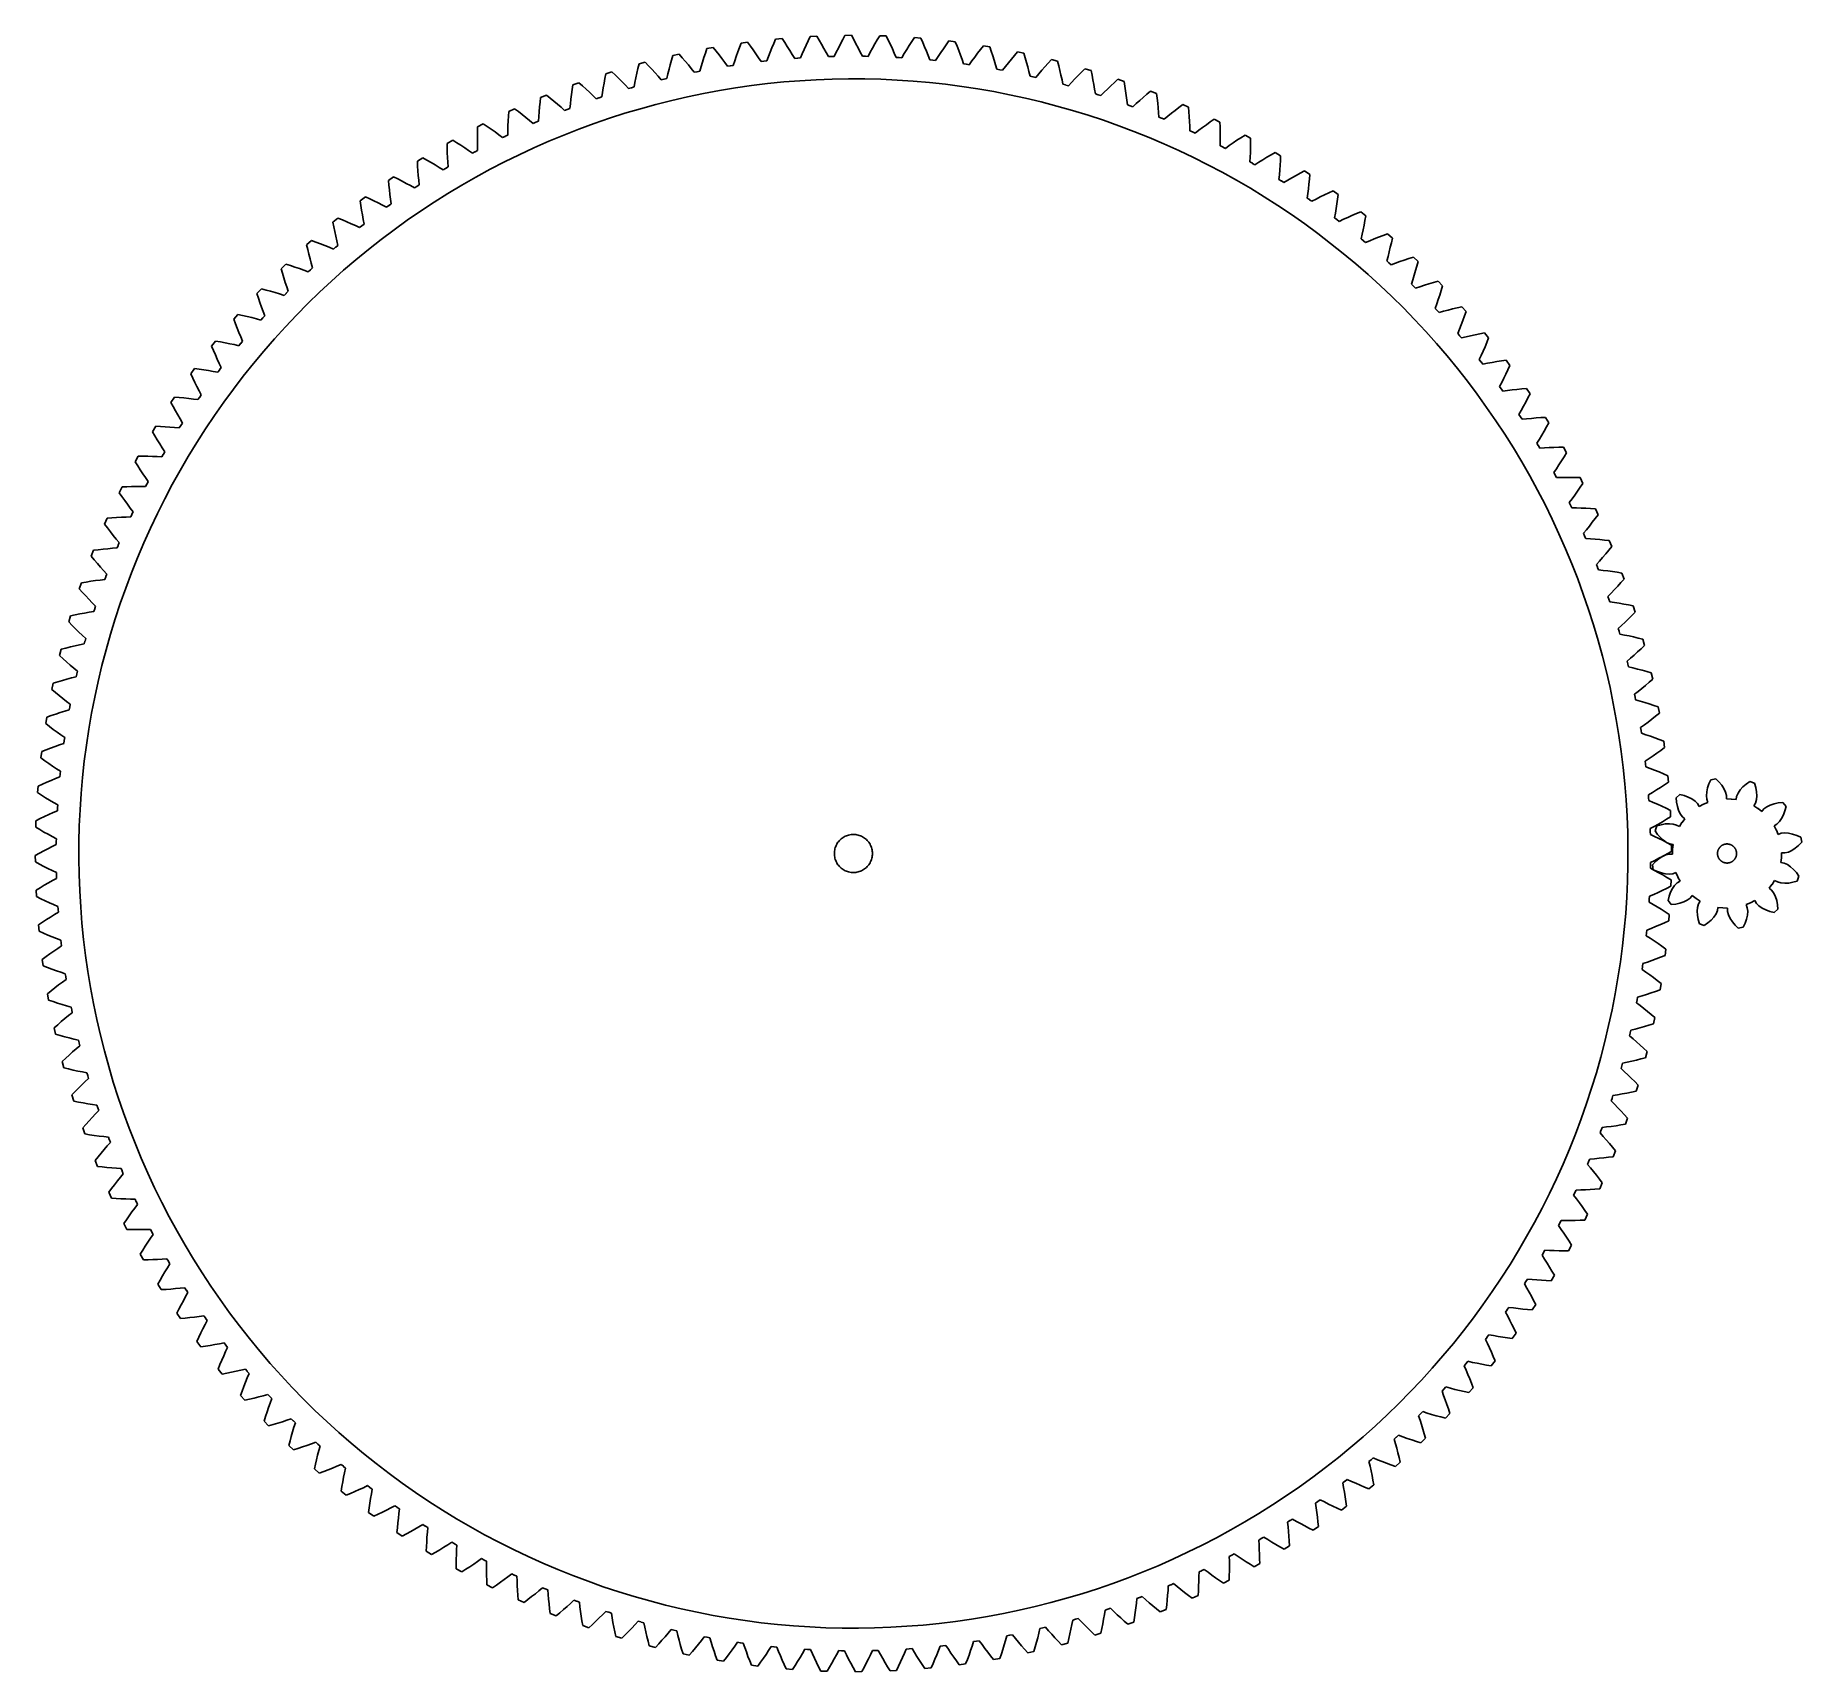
# Model space of a CAD drawing. Header units: metres. Extents: x -215 to 249, y -215 to 215.
import ezdxf

# ---------------------------------------------------------------- set-up
doc = ezdxf.new("R2010")
doc.units = ezdxf.units.M

msp = doc.modelspace()

# ---------------------------------------------------------------- linework, layer by layer
for p, q in [((-20.3982, 213.638), (-20.8977, 212.488)), ((-18.7244, 213.791), (-20.3982, 213.638)), ((-18.0246, 212.751), (-18.7244, 213.791)), ((-11.8606, 213.184), (-12.3919, 212.056)), ((-11.3128, 214.311), (-11.8606, 213.184)), ((-9.63402, 214.393), (-11.3128, 214.311)), ((-8.97891, 213.324), (-9.63402, 214.393)), ((-8.34015, 212.254), (-8.97891, 213.324)), ((-2.80215, 213.495), (-3.38089, 212.39)), ((-2.20699, 214.598), (-2.80215, 213.495)), ((-0.52626, 214.609), (-2.20699, 214.598)), ((0.0829, 213.513), (-0.52626, 214.609)), ((0.67564, 212.416), (0.0829, 213.513)), ((6.26132, 213.421), (5.63625, 212.343)), ((6.90277, 214.498), (6.26132, 213.421)), ((8.58243, 214.437), (6.90277, 214.498)), ((9.14458, 213.317), (8.58243, 214.437)), ((9.69023, 212.196), (9.14458, 213.317)), ((16.0001, 214.012), (15.3135, 212.963)), ((17.6757, 213.88), (16.0001, 214.012)), ((18.1898, 212.737), (17.6757, 213.88)), ((-47.3688, 209.316), (-47.7182, 208.113)), ((-45.728, 209.681), (-47.3688, 209.316)), ((-44.9017, 208.738), (-45.728, 209.681)), ((-44.0912, 207.791), (-44.9017, 208.738)), ((-39.2264, 208.764), (-39.5935, 207.579)), ((-38.8427, 209.95), (-39.2264, 208.764)), ((-38.4424, 211.138), (-38.8427, 209.95)), ((-36.7877, 211.433), (-38.4424, 211.138)), ((-36.0022, 210.456), (-36.7877, 211.433)), ((-35.2326, 209.475), (-36.0022, 210.456)), ((-34.4791, 208.49), (-35.2326, 209.475)), ((-30.748, 209.072), (-31.1482, 207.905)), ((-30.3309, 210.241), (-30.748, 209.072)), ((-29.8971, 211.41), (-30.3309, 210.241)), ((-29.4469, 212.579), (-29.8971, 211.41)), ((-27.7811, 212.803), (-29.4469, 212.579)), ((-27.0377, 211.794), (-27.7811, 212.803)), ((-26.3104, 210.782), (-27.0377, 211.794)), ((-25.5995, 209.765), (-26.3104, 210.782)), ((-24.9049, 208.745), (-25.5995, 209.765)), ((-24.2271, 207.722), (-24.9049, 208.745)), ((-22.2964, 209.04), (-22.7287, 207.891)), ((-21.847, 210.189), (-22.2964, 209.04)), ((-21.3807, 211.339), (-21.847, 210.189)), ((-20.8977, 212.488), (-21.3807, 211.339)), ((-17.3409, 211.708), (-18.0246, 212.751)), ((-16.6737, 210.663), (-17.3409, 211.708)), ((-16.0231, 209.614), (-16.6737, 210.663)), ((-15.3894, 208.563), (-16.0231, 209.614)), ((-14.6619, 208.615), (-15.3894, 208.563)), ((-14.6127, 208.618), (-14.6619, 208.615)), ((-14.6619, 208.615), (-14.6619, 208.615)), ((-13.8851, 208.668), (-14.6127, 208.618)), ((-14.6127, 208.618), (-14.6127, 208.618)), ((-13.4044, 209.798), (-13.8851, 208.668)), ((-12.9066, 210.927), (-13.4044, 209.798)), ((-12.3919, 212.056), (-12.9066, 210.927)), ((-7.7179, 211.18), (-8.34015, 212.254)), ((-7.1124, 210.105), (-7.7179, 211.18)), ((-6.52383, 209.028), (-7.1124, 210.105)), ((-5.79485, 209.049), (-6.52383, 209.028)), ((-5.74556, 209.051), (-5.79485, 209.049)), ((-5.79485, 209.049), (-5.79485, 209.049)), ((-5.01648, 209.069), (-5.74556, 209.051)), ((-5.74556, 209.051), (-5.74556, 209.051)), ((-4.48827, 210.178), (-5.01648, 209.069)), ((-3.94299, 211.285), (-4.48827, 210.178)), ((-3.38089, 212.39), (-3.94299, 211.285)), ((1.25179, 211.318), (0.67564, 212.416)), ((1.81111, 210.218), (1.25179, 211.318)), ((2.35341, 209.116), (1.81111, 210.218)), ((3.08266, 209.107), (2.35341, 209.116)), ((3.13196, 209.106), (3.08266, 209.107)), ((3.08266, 209.107), (3.08266, 209.107)), ((3.86116, 209.094), (3.13196, 209.106)), ((3.13196, 209.106), (3.13196, 209.106)), ((4.43594, 210.179), (3.86116, 209.094)), ((5.02771, 211.262), (4.43594, 210.179)), ((5.63625, 212.343), (5.02771, 211.262)), ((10.2192, 211.074), (9.69023, 212.196)), ((10.7314, 209.951), (10.2192, 211.074)), ((11.2264, 208.828), (10.7314, 209.951)), ((11.9546, 208.788), (11.2264, 208.828)), ((12.0038, 208.785), (11.9546, 208.788)), ((11.9546, 208.788), (11.9546, 208.788)), ((12.7319, 208.742), (12.0038, 208.785)), ((12.0038, 208.785), (12.0038, 208.785)), ((13.3522, 209.801), (12.7319, 208.742)), ((13.9894, 210.858), (13.3522, 209.801)), ((14.6432, 211.912), (13.9894, 210.858)), ((15.3135, 212.963), (14.6432, 211.912)), ((18.6874, 211.594), (18.1898, 212.737)), ((19.1682, 210.45), (18.6874, 211.594)), ((19.6323, 209.307), (19.1682, 210.45)), ((20.0792, 208.163), (19.6323, 209.307)), ((22.2444, 209.045), (21.5797, 208.013)), ((22.9258, 210.074), (22.2444, 209.045)), ((23.6238, 211.1), (22.9258, 210.074)), ((24.3382, 212.122), (23.6238, 211.1)), ((25.0686, 213.14), (24.3382, 212.122)), ((26.7371, 212.937), (25.0686, 213.14)), ((27.2022, 211.773), (26.7371, 212.937)), ((27.6508, 210.61), (27.2022, 211.773)), ((28.0827, 209.447), (27.6508, 210.61)), ((28.4978, 208.285), (28.0827, 209.447)), ((31.821, 208.912), (31.0965, 207.913)), ((32.5619, 209.907), (31.821, 208.912)), ((33.3189, 210.897), (32.5619, 209.907)), ((34.0919, 211.884), (33.3189, 210.897)), ((35.7503, 211.61), (34.0919, 211.884)), ((36.1656, 210.428), (35.7503, 211.61)), ((36.5645, 209.247), (36.1656, 210.428)), ((36.9466, 208.067), (36.5645, 209.247)), ((42.2397, 209.293), (41.4412, 208.336)), ((43.0538, 210.246), (42.2397, 209.293)), ((44.6991, 209.903), (43.0538, 210.246)), ((45.0638, 208.704), (44.6991, 209.903)), ((45.4122, 207.506), (45.0638, 208.704)), ((-64.9494, 204.545), (-65.1955, 203.316)), ((-63.3454, 205.047), (-64.9494, 204.545)), ((-62.4423, 204.179), (-63.3454, 205.047)), ((-61.5543, 203.303), (-62.4423, 204.179)), ((-56.7895, 204.685), (-57.0548, 203.474)), ((-56.5078, 205.9), (-56.7895, 204.685)), ((-56.2097, 207.117), (-56.5078, 205.9)), ((-54.5859, 207.551), (-56.2097, 207.117)), ((-53.7204, 206.645), (-54.5859, 207.551)), ((-52.8704, 205.732), (-53.7204, 206.645)), ((-52.036, 204.815), (-52.8704, 205.732)), ((-51.2176, 203.891), (-52.036, 204.815)), ((-50.4152, 202.962), (-51.2176, 203.891)), ((-48.6676, 204.515), (-48.9505, 203.32)), ((-48.3678, 205.712), (-48.6676, 204.515)), ((-48.0513, 206.911), (-48.3678, 205.712)), ((-47.7182, 208.113), (-48.0513, 206.911)), ((-43.2966, 206.838), (-44.0912, 207.791)), ((-42.518, 205.881), (-43.2966, 206.838)), ((-41.7559, 204.919), (-42.518, 205.881)), ((-41.041, 205.063), (-41.7559, 204.919)), ((-40.9926, 205.073), (-41.041, 205.063)), ((-41.041, 205.063), (-41.041, 205.063)), ((-40.2772, 205.214), (-40.9926, 205.073)), ((-40.9926, 205.073), (-40.9926, 205.073)), ((-39.9439, 206.396), (-40.2772, 205.214)), ((-39.5935, 207.579), (-39.9439, 206.396)), ((-33.7419, 207.5), (-34.4791, 208.49)), ((-33.0213, 206.506), (-33.7419, 207.5)), ((-32.3009, 206.62), (-33.0213, 206.506)), ((-32.2522, 206.628), (-32.3009, 206.62)), ((-32.3009, 206.62), (-32.3009, 206.62)), ((-31.5314, 206.739), (-32.2522, 206.628)), ((-32.2522, 206.628), (-32.2522, 206.628)), ((-31.1482, 207.905), (-31.5314, 206.739)), ((-23.5026, 207.805), (-24.2271, 207.722)), ((-23.4536, 207.81), (-23.5026, 207.805)), ((-23.5026, 207.805), (-23.5026, 207.805)), ((-22.7287, 207.891), (-23.4536, 207.81)), ((-23.4536, 207.81), (-23.4536, 207.81)), ((20.8051, 208.092), (20.0792, 208.163)), ((20.8541, 208.087), (20.8051, 208.092)), ((20.8051, 208.092), (20.8051, 208.092)), ((21.5797, 208.013), (20.8541, 208.087)), ((20.8541, 208.087), (20.8541, 208.087)), ((28.8958, 207.124), (28.4978, 208.285)), ((29.618, 207.022), (28.8958, 207.124)), ((29.6668, 207.015), (29.618, 207.022)), ((29.618, 207.022), (29.618, 207.022)), ((30.3885, 206.91), (29.6668, 207.015)), ((29.6668, 207.015), (29.6668, 207.015)), ((31.0965, 207.913), (30.3885, 206.91)), ((37.312, 206.888), (36.9466, 208.067)), ((37.6604, 205.711), (37.312, 206.888)), ((38.3775, 205.578), (37.6604, 205.711)), ((38.426, 205.569), (38.3775, 205.578)), ((38.3775, 205.578), (38.3775, 205.578)), ((39.1427, 205.434), (38.426, 205.569)), ((38.426, 205.569), (38.426, 205.569)), ((39.8925, 206.406), (39.1427, 205.434)), ((40.6588, 207.373), (39.8925, 206.406)), ((41.4412, 208.336), (40.6588, 207.373)), ((45.7439, 206.311), (45.4122, 207.506)), ((46.059, 205.118), (45.7439, 206.311)), ((46.3571, 203.927), (46.059, 205.118)), ((47.0679, 203.764), (46.3571, 203.927)), ((48.6167, 204.527), (47.8263, 203.587)), ((49.4233, 205.461), (48.6167, 204.527)), ((50.2459, 206.389), (49.4233, 205.461)), ((51.0842, 207.312), (50.2459, 206.389)), ((51.9382, 208.229), (51.0842, 207.312)), ((53.5673, 207.816), (51.9382, 208.229)), ((53.8809, 206.603), (53.5673, 207.816)), ((54.1781, 205.392), (53.8809, 206.603)), ((54.4588, 204.184), (54.1781, 205.392)), ((54.7229, 202.978), (54.4588, 204.184)), ((58.96, 204.071), (58.0988, 203.178)), ((59.8368, 204.957), (58.96, 204.071)), ((60.7289, 205.838), (59.8368, 204.957)), ((62.3391, 205.356), (60.7289, 205.838)), ((62.6008, 204.13), (62.3391, 205.356)), ((62.8463, 202.908), (62.6008, 204.13)), ((-73.7657, 200.366), (-73.9435, 199.132)), ((-73.572, 201.604), (-73.7657, 200.366)), ((-71.9908, 202.174), (-73.572, 201.604)), ((-71.0516, 201.344), (-71.9908, 202.174)), ((-70.1272, 200.508), (-71.0516, 201.344)), ((-69.218, 199.664), (-70.1272, 200.508)), ((-68.3242, 198.813), (-69.218, 199.664)), ((-65.8363, 199.651), (-66.0169, 198.436)), ((-65.6391, 200.869), (-65.8363, 199.651)), ((-65.4254, 202.091), (-65.6391, 200.869)), ((-65.1955, 203.316), (-65.4254, 202.091)), ((-60.6817, 202.421), (-61.5543, 203.303)), ((-59.8248, 201.533), (-60.6817, 202.421)), ((-58.9838, 200.639), (-59.8248, 201.533)), ((-58.2837, 200.844), (-58.9838, 200.639)), ((-58.2363, 200.857), (-58.2837, 200.844)), ((-58.2837, 200.844), (-58.2837, 200.844)), ((-57.5355, 201.059), (-58.2363, 200.857)), ((-58.2363, 200.857), (-58.2363, 200.857)), ((-57.3036, 202.265), (-57.5355, 201.059)), ((-57.0548, 203.474), (-57.3036, 202.265)), ((-49.7071, 203.136), (-50.4152, 202.962)), ((-49.6592, 203.148), (-49.7071, 203.136)), ((-49.7071, 203.136), (-49.7071, 203.136)), ((-48.9505, 203.32), (-49.6592, 203.148)), ((-49.6592, 203.148), (-49.6592, 203.148)), ((-43.5125, 198.487), (-39.3462, 199.354)), ((-39.3462, 199.354), (-35.1626, 200.135)), ((-35.1626, 200.135), (-30.9636, 200.827)), ((-30.9636, 200.827), (-26.751, 201.431)), ((-26.751, 201.431), (-22.5266, 201.947)), ((-22.5266, 201.947), (-18.2924, 202.375)), ((-18.2924, 202.375), (-14.0502, 202.714)), ((-14.0502, 202.714), (-9.8018, 202.963)), ((-9.8018, 202.963), (-5.5491, 203.124)), ((-5.5491, 203.124), (-1.29398, 203.196)), ((-1.29398, 203.196), (2.9617, 203.178)), ((2.9617, 203.178), (7.21609, 203.072)), ((7.21609, 203.072), (11.4673, 202.876)), ((11.4673, 202.876), (15.7135, 202.592)), ((15.7135, 202.592), (19.9528, 202.218)), ((19.9528, 202.218), (24.1834, 201.756)), ((24.1834, 201.756), (28.4034, 201.205)), ((28.4034, 201.205), (32.6108, 200.566)), ((32.6108, 200.566), (36.804, 199.839)), ((36.804, 199.839), (40.9811, 199.025)), ((47.116, 203.753), (47.0679, 203.764)), ((47.0679, 203.764), (47.0679, 203.764)), ((47.8263, 203.587), (47.116, 203.753)), ((47.116, 203.753), (47.116, 203.753)), ((54.9702, 201.776), (54.7229, 202.978)), ((55.6735, 201.583), (54.9702, 201.776)), ((55.7211, 201.57), (55.6735, 201.583)), ((55.6735, 201.583), (55.6735, 201.583)), ((56.4237, 201.374), (55.721, 201.57)), ((55.721, 201.57), (55.7211, 201.57)), ((57.2532, 202.279), (56.4237, 201.374)), ((58.0988, 203.178), (57.2532, 202.279)), ((63.0755, 201.688), (62.8463, 202.908)), ((63.2883, 200.473), (63.0755, 201.688)), ((63.4843, 199.261), (63.2883, 200.473)), ((64.1788, 199.038), (63.4843, 199.261)), ((65.7866, 199.667), (64.9194, 198.798)), ((66.6695, 200.529), (65.7866, 199.667)), ((67.5679, 201.384), (66.6695, 200.529)), ((68.4815, 202.233), (67.5679, 201.384)), ((69.4101, 203.075), (68.4815, 202.233)), ((70.9984, 202.525), (69.4101, 203.075)), ((71.2079, 201.289), (70.9984, 202.525)), ((71.4014, 200.057), (71.2079, 201.289)), ((71.5786, 198.83), (71.4014, 200.057)), ((77.9663, 199.946), (77.0028, 199.144)), ((79.5298, 199.329), (77.9663, 199.946)), ((79.6867, 198.086), (79.5298, 199.329)), ((-90.4042, 194.639), (-90.4922, 193.388)), ((-88.877, 195.341), (-90.4042, 194.639)), ((-87.8708, 194.593), (-88.877, 195.341)), ((-82.3282, 195.814), (-82.4375, 194.579)), ((-82.203, 197.055), (-82.3282, 195.814)), ((-82.062, 198.3), (-82.203, 197.055)), ((-80.5065, 198.937), (-82.062, 198.3)), ((-79.5329, 198.147), (-80.5065, 198.937)), ((-78.5738, 197.351), (-79.5329, 198.147)), ((-77.6297, 196.546), (-78.5738, 197.351)), ((-76.7005, 195.734), (-77.6297, 196.546)), ((-75.7867, 194.914), (-76.7005, 195.734)), ((-75.1064, 195.177), (-75.7867, 194.914)), ((-75.0604, 195.195), (-75.1065, 195.177)), ((-75.1065, 195.177), (-75.1064, 195.177)), ((-74.3793, 195.456), (-75.0604, 195.195)), ((-75.0604, 195.195), (-75.0604, 195.195)), ((-74.2504, 196.676), (-74.3793, 195.456)), ((-74.1051, 197.902), (-74.2504, 196.676)), ((-73.9435, 199.132), (-74.1051, 197.902)), ((-67.446, 197.955), (-68.3242, 198.813)), ((-66.7552, 198.189), (-67.446, 197.955)), ((-66.7085, 198.205), (-66.7552, 198.189)), ((-66.7552, 198.189), (-66.7552, 198.189)), ((-66.0169, 198.436), (-66.7085, 198.205)), ((-66.7085, 198.205), (-66.7085, 198.205)), ((-59.9688, 194.149), (-55.8897, 195.363)), ((-55.8897, 195.363), (-51.7861, 196.49)), ((-51.7861, 196.49), (-47.6597, 197.532)), ((-47.6597, 197.532), (-43.5125, 198.487)), ((40.9811, 199.025), (45.1402, 198.123)), ((45.1402, 198.123), (49.2794, 197.134)), ((49.2794, 197.134), (53.3971, 196.059)), ((53.3971, 196.059), (57.4913, 194.897)), ((57.4913, 194.897), (61.5603, 193.651)), ((64.2257, 199.023), (64.1788, 199.038)), ((64.1788, 199.038), (64.1788, 199.038)), ((64.9194, 198.798), (64.2257, 199.023)), ((64.2257, 199.023), (64.2257, 199.023)), ((71.7395, 197.606), (71.5786, 198.83)), ((71.8839, 196.387), (71.7395, 197.606)), ((72.5684, 196.135), (71.8839, 196.387)), ((72.6146, 196.118), (72.5684, 196.135)), ((72.5684, 196.135), (72.5684, 196.135)), ((73.2981, 195.864), (72.6146, 196.118)), ((72.6146, 196.118), (72.6146, 196.118)), ((74.2014, 196.695), (73.2981, 195.864)), ((75.1202, 197.519), (74.2014, 196.695)), ((76.054, 198.335), (75.1202, 197.519)), ((77.0028, 199.144), (76.054, 198.335)), ((79.8277, 196.847), (79.6867, 198.086)), ((79.9527, 195.613), (79.8277, 196.847)), ((80.0615, 194.383), (79.9527, 195.613)), ((84.4031, 194.929), (83.4354, 194.153)), ((85.3854, 195.697), (84.4031, 194.929)), ((86.382, 196.457), (85.3854, 195.697)), ((87.918, 195.774), (86.382, 196.457)), ((88.0219, 194.525), (87.918, 195.774)), ((-98.5834, 190.626), (-98.6183, 189.374)), ((-97.0875, 191.393), (-98.5834, 190.626)), ((-96.0504, 190.689), (-97.0875, 191.393)), ((-95.0273, 189.976), (-96.0504, 190.689)), ((-90.6214, 190.904), (-90.6622, 189.671)), ((-90.5646, 192.144), (-90.6214, 190.904)), ((-90.4922, 193.388), (-90.5646, 192.144)), ((-86.8788, 193.838), (-87.8708, 194.593)), ((-85.9014, 193.074), (-86.8788, 193.838)), ((-84.9386, 192.302), (-85.9014, 193.074)), ((-83.9908, 191.522), (-84.9386, 192.302)), ((-83.3223, 191.814), (-83.9908, 191.522)), ((-83.2771, 191.834), (-83.3223, 191.814)), ((-83.3223, 191.814), (-83.3223, 191.814)), ((-82.6076, 192.123), (-83.2771, 191.833)), ((-83.2771, 191.833), (-83.2771, 191.834)), ((-82.5307, 193.348), (-82.6076, 192.123)), ((-82.4375, 194.579), (-82.5307, 193.348)), ((-76.0045, 188.45), (-72.0412, 190.001)), ((-72.0412, 190.001), (-68.0463, 191.468)), ((-68.0463, 191.468), (-64.0216, 192.851)), ((-64.0216, 192.851), (-59.9688, 194.149)), ((61.5603, 193.651), (65.6023, 192.319)), ((65.6023, 192.319), (69.6156, 190.903)), ((69.6156, 190.903), (73.5983, 189.403)), ((80.1541, 193.159), (80.0615, 194.383)), ((80.8272, 192.879), (80.1541, 193.159)), ((80.8727, 192.859), (80.8272, 192.879)), ((80.8272, 192.879), (80.8272, 192.879)), ((81.5448, 192.576), (80.8727, 192.859)), ((80.8727, 192.859), (80.8727, 192.859)), ((82.4825, 193.369), (81.5448, 192.576)), ((83.4354, 194.153), (82.4825, 193.369)), ((88.1102, 193.281), (88.0219, 194.525)), ((88.1827, 192.043), (88.1102, 193.281)), ((88.2393, 190.81), (88.1827, 192.043)), ((88.2798, 189.583), (88.2393, 190.81)), ((91.6003, 190.437), (90.615, 189.694)), ((92.6001, 191.171), (91.6003, 190.437)), ((93.614, 191.897), (92.6001, 191.171)), ((94.642, 192.614), (93.614, 191.897)), ((96.1476, 191.866), (94.642, 192.614)), ((96.1985, 190.614), (96.1476, 191.866)), ((96.2339, 189.368), (96.1985, 190.614)), ((-105.123, 187.1), (-106.585, 186.271)), ((-106.585, 186.271), (-106.567, 185.017)), ((-104.057, 186.44), (-105.123, 187.1)), ((-103.004, 185.772), (-104.057, 186.44)), ((-101.966, 185.094), (-103.004, 185.772)), ((-98.6378, 188.127), (-98.6419, 186.886)), ((-98.6419, 186.886), (-98.6304, 185.652)), ((-98.6183, 189.374), (-98.6378, 188.127)), ((-98.6304, 185.652), (-98.6032, 184.425)), ((-94.0182, 189.255), (-95.0273, 189.976)), ((-93.0236, 188.524), (-94.0182, 189.255)), ((-92.0435, 187.785), (-93.0236, 188.524)), ((-91.3881, 188.105), (-92.0435, 187.785)), ((-91.3437, 188.126), (-91.3881, 188.105)), ((-91.3881, 188.105), (-91.3881, 188.105)), ((-90.6871, 188.444), (-91.3437, 188.126)), ((-91.3437, 188.126), (-91.3437, 188.126)), ((-90.6622, 189.671), (-90.6871, 188.444)), ((-83.8293, 185.102), (-79.9344, 186.817)), ((-79.9344, 186.817), (-76.0045, 188.45)), ((73.5983, 189.403), (77.5487, 187.82)), ((77.5487, 187.82), (81.4651, 186.155)), ((81.4651, 186.155), (85.3457, 184.408)), ((88.9404, 189.274), (88.2798, 189.583)), ((88.985, 189.253), (88.9404, 189.274)), ((88.9404, 189.274), (88.9404, 189.274)), ((89.6445, 188.942), (88.985, 189.253)), ((88.985, 189.253), (88.985, 189.253)), ((90.615, 189.694), (89.6445, 188.942)), ((96.2538, 188.127), (96.2339, 189.368)), ((96.2464, 185.666), (96.258, 186.893)), ((96.8933, 185.329), (96.2464, 185.666)), ((96.258, 186.893), (96.2538, 188.127)), ((98.5842, 185.677), (97.5826, 184.967)), ((99.6001, 186.377), (98.5842, 185.677)), ((100.63, 187.069), (99.6001, 186.377)), ((101.674, 187.751), (100.63, 187.069)), ((102.732, 188.423), (101.674, 187.751)), ((104.204, 187.613), (102.732, 188.423)), ((104.184, 185.113), (104.202, 186.36)), ((104.202, 186.36), (104.204, 187.613)), ((-112.969, 182.469), (-114.395, 181.579)), ((-114.395, 181.579), (-114.323, 180.328)), ((-111.876, 181.856), (-112.969, 182.469)), ((-110.796, 181.233), (-111.876, 181.856)), ((-109.729, 180.599), (-110.796, 181.233)), ((-106.567, 185.017), (-106.533, 183.771)), ((-106.533, 183.771), (-106.485, 182.531)), ((-106.485, 182.531), (-106.421, 181.299)), ((-106.421, 181.299), (-106.342, 180.074)), ((-100.941, 184.406), (-101.966, 185.094)), ((-99.9304, 183.709), (-100.941, 184.406)), ((-99.2891, 184.057), (-99.9304, 183.709)), ((-99.2457, 184.08), (-99.2891, 184.057)), ((-99.2891, 184.057), (-99.2891, 184.057)), ((-98.6032, 184.425), (-99.2457, 184.08)), ((-99.2457, 184.08), (-99.2457, 184.08)), ((-95.2866, 179.473), (-91.507, 181.43)), ((-91.507, 181.43), (-87.6874, 183.306)), ((-87.6874, 183.306), (-83.8293, 185.102)), ((85.3457, 184.408), (89.189, 182.58)), ((89.189, 182.58), (92.9931, 180.672)), ((96.937, 185.306), (96.8933, 185.329)), ((96.8933, 185.329), (96.8933, 185.329)), ((97.5826, 184.967), (96.9369, 185.306)), ((96.9369, 185.306), (96.937, 185.306)), ((104.04, 181.414), (104.103, 182.64)), ((104.672, 181.05), (104.04, 181.414)), ((104.103, 182.64), (104.151, 183.873)), ((104.151, 183.873), (104.184, 185.113)), ((104.714, 181.025), (104.672, 181.05)), ((104.672, 181.05), (104.672, 181.05)), ((105.345, 180.659), (104.714, 181.025)), ((104.714, 181.025), (104.714, 181.025)), ((106.376, 181.326), (105.345, 180.659)), ((107.42, 181.982), (106.376, 181.326)), ((108.479, 182.629), (107.42, 181.982)), ((109.551, 183.266), (108.479, 182.629)), ((110.636, 183.893), (109.551, 183.266)), ((112.073, 183.021), (110.636, 183.893)), ((111.947, 180.524), (112.017, 181.769)), ((112.017, 181.769), (112.073, 183.021)), ((-120.611, 177.511), (-121.998, 176.56)), ((-121.998, 176.56), (-121.873, 175.313)), ((-119.493, 176.944), (-120.611, 177.511)), ((-118.388, 176.367), (-119.493, 176.944)), ((-117.295, 175.78), (-118.388, 176.367)), ((-114.323, 180.328), (-114.237, 179.084)), ((-114.237, 179.084), (-114.136, 177.848)), ((-114.136, 177.848), (-114.02, 176.619)), ((-114.02, 176.619), (-113.888, 175.398)), ((-108.676, 179.956), (-109.729, 180.599)), ((-107.637, 179.303), (-108.676, 179.956)), ((-107.011, 179.677), (-107.637, 179.303)), ((-106.969, 179.702), (-107.011, 179.677)), ((-107.011, 179.677), (-107.011, 179.677)), ((-106.342, 180.074), (-106.969, 179.702)), ((-106.969, 179.702), (-106.969, 179.702)), ((-102.719, 175.326), (-99.0243, 177.439)), ((-99.0243, 177.439), (-95.2866, 179.473)), ((92.9931, 180.672), (96.7564, 178.685)), ((96.7564, 178.685), (100.477, 176.62)), ((100.477, 176.62), (104.154, 174.477)), ((111.645, 176.835), (111.761, 178.057)), ((112.261, 176.444), (111.645, 176.835)), ((111.761, 178.057), (111.861, 179.287)), ((111.861, 179.287), (111.947, 180.524)), ((112.303, 176.418), (112.261, 176.444)), ((112.261, 176.444), (112.261, 176.444)), ((112.917, 176.025), (112.303, 176.418)), ((112.303, 176.418), (112.303, 176.418)), ((113.976, 176.647), (112.917, 176.025)), ((115.047, 177.259), (113.976, 176.647)), ((116.132, 177.861), (115.047, 177.259)), ((117.23, 178.452), (116.132, 177.861)), ((118.341, 179.032), (117.23, 178.452)), ((119.739, 178.1), (118.341, 179.032)), ((119.508, 175.611), (119.631, 176.851)), ((119.631, 176.851), (119.739, 178.1)), ((-128.036, 172.232), (-129.381, 171.224)), ((-126.895, 171.713), (-128.036, 172.232)), ((-125.767, 171.184), (-126.895, 171.713)), ((-121.873, 175.313), (-121.734, 174.074)), ((-121.734, 174.074), (-121.581, 172.843)), ((-121.581, 172.843), (-121.413, 171.621)), ((-121.413, 171.621), (-121.23, 170.407)), ((-116.216, 175.182), (-117.295, 175.78)), ((-115.15, 174.573), (-116.216, 175.182)), ((-114.54, 174.973), (-115.15, 174.573)), ((-114.499, 175), (-114.541, 174.973)), ((-114.541, 174.973), (-114.54, 174.973)), ((-113.888, 175.398), (-114.499, 175)), ((-114.499, 175), (-114.499, 175)), ((-109.97, 170.871), (-106.368, 173.136)), ((-106.368, 173.136), (-102.719, 175.326)), ((104.154, 174.477), (107.785, 172.257)), ((107.785, 172.257), (111.369, 169.962)), ((119.05, 171.937), (119.217, 173.153)), ((119.649, 171.521), (119.05, 171.937)), ((119.217, 173.153), (119.37, 174.378)), ((119.37, 174.378), (119.508, 175.611)), ((119.689, 171.493), (119.649, 171.521)), ((119.649, 171.521), (119.649, 171.521)), ((120.286, 171.074), (119.689, 171.493)), ((119.689, 171.493), (119.689, 171.493)), ((121.37, 171.651), (120.286, 171.074)), ((122.467, 172.217), (121.37, 171.651)), ((123.576, 172.772), (122.467, 172.217)), ((124.698, 173.316), (123.576, 172.772)), ((125.833, 173.848), (124.698, 173.316)), ((127.19, 172.858), (125.833, 173.848)), ((126.853, 170.38), (127.029, 171.615)), ((127.029, 171.615), (127.19, 172.858)), ((-129.381, 171.224), (-129.204, 169.983)), ((-129.204, 169.983), (-129.013, 168.751)), ((-129.013, 168.751), (-128.807, 167.528)), ((-128.807, 167.528), (-128.587, 166.313)), ((-124.65, 170.643), (-125.767, 171.184)), ((-123.546, 170.091), (-124.65, 170.643)), ((-122.455, 169.528), (-123.546, 170.091)), ((-121.863, 169.954), (-122.455, 169.528)), ((-121.823, 169.983), (-121.863, 169.954)), ((-121.863, 169.954), (-121.863, 169.954)), ((-121.23, 170.407), (-121.823, 169.983)), ((-121.823, 169.983), (-121.823, 169.983)), ((-117.029, 166.116), (-113.525, 168.53)), ((-113.525, 168.53), (-109.97, 170.871)), ((111.369, 169.962), (114.904, 167.593)), ((114.904, 167.593), (118.389, 165.149)), ((126.24, 166.73), (126.459, 167.937)), ((126.459, 167.937), (126.663, 169.154)), ((126.663, 169.154), (126.853, 170.38)), ((129.665, 166.864), (128.546, 166.345)), ((130.797, 167.371), (129.665, 166.864)), ((131.942, 167.867), (130.797, 167.371)), ((133.098, 168.351), (131.942, 167.867)), ((134.412, 167.304), (133.098, 168.351)), ((134.198, 166.069), (134.412, 167.304)), ((-135.231, 166.642), (-136.532, 165.578)), ((-136.532, 165.578), (-136.302, 164.346)), ((-136.302, 164.346), (-136.058, 163.123)), ((-136.058, 163.123), (-135.801, 161.91)), ((-134.069, 166.173), (-135.231, 166.642)), ((-132.918, 165.692), (-134.069, 166.173)), ((-131.78, 165.199), (-132.918, 165.692)), ((-130.654, 164.695), (-131.78, 165.199)), ((-129.54, 164.178), (-130.654, 164.695)), ((-128.967, 164.629), (-129.54, 164.178)), ((-128.928, 164.66), (-128.967, 164.629)), ((-128.967, 164.629), (-128.967, 164.629)), ((-128.353, 165.108), (-128.928, 164.66)), ((-128.928, 164.66), (-128.928, 164.66)), ((-128.587, 166.313), (-128.353, 165.108)), ((-123.883, 161.069), (-120.482, 163.628)), ((-120.482, 163.628), (-117.029, 166.116)), ((118.389, 165.149), (121.821, 162.634)), ((121.821, 162.634), (125.201, 160.047)), ((126.82, 166.288), (126.24, 166.73)), ((126.86, 166.258), (126.82, 166.288)), ((126.82, 166.288), (126.82, 166.288)), ((127.439, 165.815), (126.859, 166.258)), ((126.859, 166.258), (126.86, 166.258)), ((128.546, 166.345), (127.439, 165.815)), ((133.202, 161.222), (133.472, 162.419)), ((133.472, 162.419), (133.728, 163.626)), ((133.728, 163.626), (133.97, 164.843)), ((133.97, 164.843), (134.198, 166.069)), ((140.123, 162.551), (138.947, 162.116)), ((141.391, 161.448), (140.123, 162.551)), ((-142.181, 160.753), (-143.436, 159.635)), ((-143.436, 159.635), (-143.154, 158.413)), ((-143.154, 158.413), (-142.859, 157.202)), ((-141.001, 160.333), (-142.181, 160.753)), ((-139.831, 159.901), (-141.001, 160.333)), ((-138.673, 159.457), (-139.831, 159.901)), ((-137.526, 159.001), (-138.673, 159.457)), ((-136.391, 158.533), (-137.526, 159.001)), ((-135.838, 159.007), (-136.391, 158.533)), ((-135.8, 159.039), (-135.838, 159.007)), ((-135.838, 159.007), (-135.838, 159.007)), ((-135.801, 161.91), (-135.53, 160.706)), ((-135.245, 159.512), (-135.8, 159.039)), ((-135.8, 159.039), (-135.8, 159.039)), ((-135.53, 160.706), (-135.245, 159.512)), ((-130.519, 155.74), (-127.229, 158.44)), ((-127.229, 158.44), (-123.883, 161.069)), ((125.201, 160.047), (128.525, 157.39)), ((133.763, 160.756), (133.202, 161.222)), ((133.764, 160.756), (133.763, 160.756)), ((133.801, 160.724), (133.764, 160.756)), ((134.361, 160.257), (133.801, 160.724)), ((133.801, 160.724), (133.801, 160.724)), ((135.49, 160.74), (134.361, 160.257)), ((136.63, 161.211), (135.49, 160.74)), ((137.783, 161.669), (136.63, 161.211)), ((138.947, 162.116), (137.783, 161.669)), ((140.245, 156.608), (140.552, 157.803)), ((140.552, 157.803), (140.845, 159.009)), ((140.845, 159.009), (141.125, 160.224)), ((141.125, 160.224), (141.391, 161.448)), ((-148.876, 154.574), (-150.082, 153.403)), ((-150.082, 153.403), (-149.748, 152.195)), ((-147.678, 154.205), (-148.876, 154.574)), ((-146.491, 153.823), (-147.678, 154.205)), ((-145.315, 153.428), (-146.491, 153.823)), ((-144.15, 153.021), (-145.315, 153.428)), ((-142.997, 152.601), (-144.15, 153.021)), ((-142.464, 153.099), (-142.997, 152.601)), ((-142.859, 157.202), (-142.55, 156)), ((-142.55, 156), (-142.228, 154.809)), ((-142.428, 153.133), (-142.464, 153.099)), ((-142.464, 153.099), (-142.464, 153.099)), ((-142.427, 153.133), (-142.428, 153.133)), ((-141.893, 153.628), (-142.427, 153.133)), ((-142.228, 154.809), (-141.893, 153.628)), ((-136.926, 150.138), (-133.752, 152.973)), ((-133.752, 152.973), (-130.519, 155.74)), ((128.525, 157.39), (131.793, 154.664)), ((131.793, 154.664), (135.003, 151.87)), ((139.925, 155.423), (140.245, 156.608)), ((140.466, 154.934), (139.925, 155.423)), ((140.502, 154.901), (140.466, 154.934)), ((140.466, 154.934), (140.466, 154.934)), ((141.042, 154.41), (140.502, 154.901)), ((140.502, 154.901), (140.502, 154.901)), ((142.19, 154.845), (141.042, 154.41)), ((143.349, 155.267), (142.19, 154.845)), ((144.52, 155.676), (143.349, 155.267)), ((145.702, 156.073), (144.52, 155.676)), ((146.895, 156.457), (145.702, 156.073)), ((148.116, 155.302), (146.895, 156.457)), ((147.467, 152.888), (147.798, 154.09)), ((147.798, 154.09), (148.116, 155.302)), ((-149.748, 152.195), (-149.402, 150.997)), ((-149.402, 150.997), (-149.043, 149.81)), ((-149.043, 149.81), (-148.67, 148.633)), ((-148.67, 148.633), (-148.285, 147.468)), ((-140.04, 147.238), (-136.926, 150.138)), ((135.003, 151.87), (138.154, 149.009)), ((138.154, 149.009), (141.244, 146.083)), ((146.395, 149.344), (146.765, 150.515)), ((146.915, 148.833), (146.395, 149.344)), ((146.765, 150.515), (147.123, 151.696)), ((146.95, 148.798), (146.915, 148.833)), ((146.915, 148.833), (146.915, 148.833)), ((147.468, 148.285), (146.95, 148.798)), ((146.95, 148.798), (146.95, 148.798)), ((147.123, 151.696), (147.467, 152.888)), ((148.633, 148.67), (147.468, 148.285)), ((149.81, 149.043), (148.633, 148.67)), ((150.997, 149.402), (149.81, 149.043)), ((152.195, 149.748), (150.997, 149.402)), ((153.403, 150.082), (152.195, 149.748)), ((154.574, 148.876), (153.403, 150.082)), ((154.205, 147.678), (154.574, 148.876)), ((-155.302, 148.116), (-156.457, 146.895)), ((-156.457, 146.895), (-156.073, 145.702)), ((-156.073, 145.702), (-155.676, 144.52)), ((-155.676, 144.52), (-155.267, 143.349)), ((-154.09, 147.798), (-155.302, 148.116)), ((-152.888, 147.467), (-154.09, 147.798)), ((-151.696, 147.123), (-152.888, 147.467)), ((-150.515, 146.765), (-151.696, 147.123)), ((-149.344, 146.395), (-150.515, 146.765)), ((-148.833, 146.915), (-149.344, 146.395)), ((-148.798, 146.95), (-148.833, 146.915)), ((-148.833, 146.915), (-148.833, 146.915)), ((-148.285, 147.468), (-148.798, 146.95)), ((-148.798, 146.95), (-148.798, 146.95)), ((-146.083, 141.244), (-143.093, 144.273)), ((-143.093, 144.273), (-140.04, 147.238)), ((141.244, 146.083), (144.273, 143.093)), ((152.601, 142.997), (153.021, 144.15)), ((153.021, 144.15), (153.428, 145.315)), ((153.428, 145.315), (153.823, 146.491)), ((153.823, 146.491), (154.205, 147.678)), ((-161.448, 141.391), (-162.551, 140.123)), ((-162.551, 140.123), (-162.116, 138.947)), ((-160.224, 141.125), (-161.448, 141.391)), ((-159.009, 140.845), (-160.224, 141.125)), ((-157.803, 140.552), (-159.009, 140.845)), ((-156.608, 140.245), (-157.803, 140.552)), ((-155.423, 139.925), (-156.608, 140.245)), ((-154.934, 140.466), (-155.423, 139.925)), ((-155.267, 143.349), (-154.845, 142.19)), ((-154.901, 140.502), (-154.934, 140.466)), ((-154.934, 140.466), (-154.934, 140.466)), ((-154.41, 141.042), (-154.901, 140.502)), ((-154.901, 140.502), (-154.901, 140.502)), ((-154.845, 142.19), (-154.41, 141.042)), ((-149.009, 138.154), (-146.083, 141.244)), ((144.273, 143.093), (147.238, 140.04)), ((147.238, 140.04), (150.138, 136.926)), ((153.099, 142.464), (152.601, 142.997)), ((153.133, 142.428), (153.099, 142.464)), ((153.099, 142.464), (153.099, 142.464)), ((153.133, 142.427), (153.133, 142.428)), ((153.628, 141.893), (153.133, 142.427)), ((154.809, 142.228), (153.628, 141.893)), ((156, 142.55), (154.809, 142.228)), ((157.202, 142.859), (156, 142.55)), ((158.413, 143.154), (157.202, 142.859)), ((159.635, 143.436), (158.413, 143.154)), ((159.457, 138.673), (159.901, 139.831)), ((160.753, 142.181), (159.635, 143.436)), ((159.901, 139.831), (160.333, 141.001)), ((160.333, 141.001), (160.753, 142.181)), ((-167.304, 134.412), (-168.351, 133.098)), ((-166.069, 134.198), (-167.304, 134.412)), ((-162.116, 138.947), (-161.669, 137.783)), ((-161.669, 137.783), (-161.211, 136.63)), ((-161.211, 136.63), (-160.74, 135.49)), ((-160.74, 135.49), (-160.257, 134.361)), ((-154.664, 131.793), (-151.87, 135.003)), ((-151.87, 135.003), (-149.009, 138.154)), ((150.138, 136.926), (152.973, 133.752)), ((158.533, 136.391), (159.001, 137.526)), ((159.007, 135.838), (158.533, 136.391)), ((159.001, 137.526), (159.457, 138.673)), ((159.039, 135.8), (159.007, 135.838)), ((159.007, 135.838), (159.007, 135.838)), ((159.512, 135.245), (159.039, 135.8)), ((159.039, 135.8), (159.039, 135.8)), ((160.706, 135.53), (159.512, 135.245)), ((161.91, 135.801), (160.706, 135.53)), ((163.123, 136.058), (161.91, 135.801)), ((164.346, 136.302), (163.123, 136.058)), ((165.578, 136.532), (164.346, 136.302)), ((166.642, 135.231), (165.578, 136.532)), ((166.173, 134.069), (166.642, 135.231)), ((-168.351, 133.098), (-167.867, 131.942)), ((-167.867, 131.942), (-167.371, 130.797)), ((-167.371, 130.797), (-166.864, 129.665)), ((-164.843, 133.97), (-166.069, 134.198)), ((-163.626, 133.728), (-164.843, 133.97)), ((-162.419, 133.472), (-163.626, 133.728)), ((-161.222, 133.202), (-162.419, 133.472)), ((-160.756, 133.763), (-161.222, 133.202)), ((-160.741, 133.782), (-160.756, 133.764)), ((-160.756, 133.764), (-160.756, 133.763)), ((-160.724, 133.801), (-160.741, 133.782)), ((-160.257, 134.361), (-160.724, 133.801)), ((-160.724, 133.801), (-160.724, 133.801)), ((-157.39, 128.525), (-154.664, 131.793)), ((152.973, 133.752), (155.74, 130.519)), ((155.74, 130.519), (158.44, 127.229)), ((164.178, 129.54), (164.695, 130.654)), ((164.695, 130.654), (165.199, 131.78)), ((165.199, 131.78), (165.692, 132.918)), ((165.692, 132.918), (166.173, 134.069)), ((-172.858, 127.19), (-173.848, 125.833)), ((-173.848, 125.833), (-173.316, 124.698)), ((-171.615, 127.029), (-172.858, 127.19)), ((-170.38, 126.853), (-171.615, 127.029)), ((-169.154, 126.663), (-170.38, 126.853)), ((-167.937, 126.459), (-169.154, 126.663)), ((-166.73, 126.24), (-167.937, 126.459)), ((-166.864, 129.665), (-166.345, 128.546)), ((-166.288, 126.82), (-166.73, 126.24)), ((-166.345, 128.546), (-165.815, 127.439)), ((-166.258, 126.86), (-166.288, 126.82)), ((-166.288, 126.82), (-166.288, 126.82)), ((-165.815, 127.439), (-166.258, 126.859)), ((-166.258, 126.859), (-166.258, 126.86)), ((-162.634, 121.821), (-160.047, 125.201)), ((-160.047, 125.201), (-157.39, 128.525)), ((158.44, 127.229), (161.069, 123.883)), ((164.629, 128.967), (164.178, 129.54)), ((164.66, 128.928), (164.629, 128.967)), ((164.629, 128.967), (164.629, 128.967)), ((165.108, 128.353), (164.66, 128.928)), ((164.66, 128.928), (164.66, 128.928)), ((166.313, 128.587), (165.108, 128.353)), ((167.528, 128.807), (166.313, 128.587)), ((168.751, 129.013), (167.528, 128.807)), ((169.983, 129.204), (168.751, 129.013)), ((171.224, 129.381), (169.983, 129.204)), ((170.643, 124.65), (171.184, 125.767)), ((171.184, 125.767), (171.713, 126.895)), ((172.232, 128.036), (171.224, 129.381)), ((171.713, 126.895), (172.232, 128.036)), ((-173.316, 124.698), (-172.772, 123.576)), ((-172.772, 123.576), (-172.217, 122.467)), ((-172.217, 122.467), (-171.651, 121.37)), ((-171.651, 121.37), (-171.074, 120.286)), ((-165.149, 118.389), (-162.634, 121.821)), ((161.069, 123.883), (163.628, 120.482)), ((163.628, 120.482), (166.116, 117.029)), ((169.528, 122.455), (170.091, 123.546)), ((169.954, 121.863), (169.528, 122.455)), ((169.983, 121.823), (169.954, 121.863)), ((169.954, 121.863), (169.954, 121.863)), ((170.407, 121.23), (169.983, 121.823)), ((169.983, 121.823), (169.983, 121.823)), ((170.091, 123.546), (170.643, 124.65)), ((171.621, 121.413), (170.407, 121.23)), ((172.843, 121.581), (171.621, 121.413)), ((174.074, 121.734), (172.843, 121.581)), ((175.313, 121.873), (174.074, 121.734)), ((176.56, 121.998), (175.313, 121.873)), ((177.511, 120.611), (176.56, 121.998)), ((176.944, 119.493), (177.511, 120.611)), ((-178.1, 119.739), (-179.032, 118.341)), ((-179.032, 118.341), (-178.452, 117.23)), ((-178.452, 117.23), (-177.861, 116.132)), ((-176.851, 119.631), (-178.1, 119.739)), ((-177.861, 116.132), (-177.259, 115.047)), ((-175.611, 119.508), (-176.851, 119.631)), ((-174.378, 119.37), (-175.611, 119.508)), ((-173.153, 119.217), (-174.378, 119.37)), ((-171.937, 119.05), (-173.153, 119.217)), ((-171.521, 119.649), (-171.937, 119.05)), ((-171.493, 119.689), (-171.521, 119.649)), ((-171.521, 119.649), (-171.521, 119.649)), ((-171.074, 120.286), (-171.493, 119.689)), ((-171.493, 119.689), (-171.493, 119.689)), ((-167.593, 114.904), (-165.149, 118.389)), ((166.116, 117.029), (168.53, 113.525)), ((174.573, 115.15), (175.182, 116.216)), ((175.182, 116.216), (175.78, 117.295)), ((175.78, 117.295), (176.367, 118.388)), ((176.367, 118.388), (176.944, 119.493)), ((-183.021, 112.073), (-183.893, 110.636)), ((-181.769, 112.017), (-183.021, 112.073)), ((-180.524, 111.947), (-181.769, 112.017)), ((-179.287, 111.861), (-180.524, 111.947)), ((-178.057, 111.761), (-179.287, 111.861)), ((-176.835, 111.645), (-178.057, 111.761)), ((-177.259, 115.047), (-176.647, 113.976)), ((-176.444, 112.261), (-176.835, 111.645)), ((-176.647, 113.976), (-176.025, 112.917)), ((-176.418, 112.303), (-176.444, 112.261)), ((-176.444, 112.261), (-176.444, 112.261)), ((-176.025, 112.917), (-176.418, 112.303)), ((-176.418, 112.303), (-176.418, 112.303)), ((-172.257, 107.785), (-169.962, 111.369)), ((-169.962, 111.369), (-167.593, 114.904)), ((168.53, 113.525), (170.871, 109.97)), ((174.973, 114.54), (174.573, 115.15)), ((175, 114.499), (174.973, 114.541)), ((174.973, 114.541), (174.973, 114.54)), ((175.398, 113.888), (175, 114.499)), ((175, 114.499), (175, 114.499)), ((176.619, 114.02), (175.398, 113.888)), ((177.848, 114.136), (176.619, 114.02)), ((179.084, 114.237), (177.848, 114.136)), ((180.328, 114.323), (179.084, 114.237)), ((181.579, 114.395), (180.328, 114.323)), ((181.233, 110.796), (181.856, 111.876)), ((182.469, 112.969), (181.579, 114.395)), ((181.856, 111.876), (182.469, 112.969)), ((-183.893, 110.636), (-183.266, 109.551)), ((-183.266, 109.551), (-182.629, 108.479)), ((-182.629, 108.479), (-181.982, 107.42)), ((-181.982, 107.42), (-181.326, 106.376)), ((-174.477, 104.154), (-172.257, 107.785)), ((170.871, 109.97), (173.136, 106.368)), ((179.303, 107.637), (179.956, 108.676)), ((179.677, 107.011), (179.303, 107.637)), ((179.702, 106.969), (179.677, 107.011)), ((179.677, 107.011), (179.677, 107.011)), ((180.074, 106.342), (179.702, 106.969)), ((179.702, 106.969), (179.702, 106.969)), ((179.956, 108.676), (180.599, 109.729)), ((180.599, 109.729), (181.233, 110.796)), ((186.271, 106.585), (185.017, 106.567)), ((187.1, 105.123), (186.271, 106.585)), ((-187.613, 104.204), (-188.423, 102.732)), ((-188.423, 102.732), (-187.751, 101.674)), ((-186.36, 104.202), (-187.613, 104.204)), ((-185.113, 104.184), (-186.36, 104.202)), ((-183.873, 104.151), (-185.113, 104.184)), ((-182.64, 104.103), (-183.873, 104.151)), ((-181.414, 104.04), (-182.64, 104.103)), ((-181.05, 104.672), (-181.414, 104.04)), ((-181.326, 106.376), (-180.659, 105.345)), ((-181.025, 104.714), (-181.05, 104.672)), ((-181.05, 104.672), (-181.05, 104.672)), ((-180.659, 105.345), (-181.025, 104.714)), ((-181.025, 104.714), (-181.025, 104.714)), ((-176.62, 100.477), (-174.477, 104.154)), ((173.136, 106.368), (175.326, 102.719)), ((175.326, 102.719), (177.439, 99.0243)), ((181.299, 106.421), (180.074, 106.342)), ((182.531, 106.485), (181.299, 106.421)), ((183.771, 106.533), (182.531, 106.485)), ((185.017, 106.567), (183.771, 106.533)), ((184.406, 100.941), (185.094, 101.966)), ((185.094, 101.966), (185.772, 103.004)), ((185.772, 103.004), (186.44, 104.057)), ((186.44, 104.057), (187.1, 105.123)), ((-187.751, 101.674), (-187.069, 100.63)), ((-187.069, 100.63), (-186.377, 99.6001)), ((-186.377, 99.6001), (-185.677, 98.5842)), ((-185.677, 98.5842), (-184.967, 97.5826)), ((-184.967, 97.5826), (-185.306, 96.9369)), ((-178.685, 96.7564), (-176.62, 100.477)), ((177.439, 99.0243), (179.473, 95.2866)), ((183.709, 99.9304), (184.406, 100.941)), ((184.057, 99.2891), (183.709, 99.9304)), ((184.08, 99.2457), (184.057, 99.2891)), ((184.057, 99.2891), (184.057, 99.2891)), ((184.425, 98.6032), (184.08, 99.2457)), ((184.08, 99.2457), (184.08, 99.2457)), ((185.652, 98.6304), (184.425, 98.6032)), ((186.886, 98.6419), (185.652, 98.6304)), ((188.127, 98.6378), (186.886, 98.6419)), ((189.374, 98.6183), (188.127, 98.6378)), ((190.626, 98.5834), (189.374, 98.6183)), ((191.393, 97.0875), (190.626, 98.5834)), ((-191.866, 96.1476), (-192.614, 94.642)), ((-192.614, 94.642), (-191.897, 93.614)), ((-191.897, 93.614), (-191.171, 92.6001)), ((-190.614, 96.1985), (-191.866, 96.1476)), ((-189.368, 96.2339), (-190.614, 96.1985)), ((-188.127, 96.2538), (-189.368, 96.2339)), ((-186.893, 96.258), (-188.127, 96.2538)), ((-185.666, 96.2464), (-186.893, 96.258)), ((-185.329, 96.8933), (-185.666, 96.2464)), ((-185.306, 96.937), (-185.329, 96.8933)), ((-185.329, 96.8933), (-185.329, 96.8933)), ((-185.306, 96.9369), (-185.306, 96.937)), ((-182.58, 89.189), (-180.672, 92.9931)), ((-180.672, 92.9931), (-178.685, 96.7564)), ((179.473, 95.2866), (181.43, 91.507)), ((187.785, 92.0435), (188.524, 93.0236)), ((188.524, 93.0236), (189.255, 94.0182)), ((189.255, 94.0182), (189.976, 95.0273)), ((189.976, 95.0273), (190.689, 96.0504)), ((190.689, 96.0504), (191.393, 97.0875)), ((-193.281, 88.1102), (-194.525, 88.0219)), ((-192.043, 88.1827), (-193.281, 88.1102)), ((-190.81, 88.2393), (-192.043, 88.1827)), ((-191.171, 92.6001), (-190.437, 91.6003)), ((-189.583, 88.2798), (-190.81, 88.2393)), ((-190.437, 91.6003), (-189.694, 90.615)), ((-189.694, 90.615), (-188.942, 89.6445)), ((-189.274, 88.9404), (-189.583, 88.2798)), ((-189.253, 88.985), (-189.274, 88.9404)), ((-189.274, 88.9404), (-189.274, 88.9404)), ((-188.942, 89.6445), (-189.253, 88.985)), ((-189.253, 88.985), (-189.253, 88.985)), ((-184.408, 85.3457), (-182.58, 89.189)), ((181.43, 91.507), (183.306, 87.6874)), ((188.105, 91.3881), (187.785, 92.0435)), ((188.126, 91.3437), (188.105, 91.3881)), ((188.105, 91.3881), (188.105, 91.3881)), ((188.444, 90.6871), (188.126, 91.3437)), ((188.126, 91.3437), (188.126, 91.3437)), ((189.671, 90.6622), (188.444, 90.6871)), ((190.904, 90.6214), (189.671, 90.6622)), ((192.144, 90.5646), (190.904, 90.6214)), ((193.388, 90.4922), (192.144, 90.5646)), ((194.639, 90.4042), (193.388, 90.4922)), ((194.593, 87.8708), (195.341, 88.877)), ((195.341, 88.877), (194.639, 90.4042)), ((-195.774, 87.918), (-196.457, 86.382)), ((-196.457, 86.382), (-195.697, 85.3854)), ((-194.525, 88.0219), (-195.774, 87.918)), ((-195.697, 85.3854), (-194.929, 84.4031)), ((-194.929, 84.4031), (-194.153, 83.4354)), ((-194.153, 83.4354), (-193.369, 82.4825)), ((-186.155, 81.4651), (-184.408, 85.3457)), ((183.306, 87.6874), (185.102, 83.8293)), ((185.102, 83.8293), (186.817, 79.9344)), ((191.522, 83.9908), (192.302, 84.9386)), ((191.814, 83.3223), (191.522, 83.9908)), ((192.302, 84.9386), (193.074, 85.9014)), ((193.074, 85.9014), (193.838, 86.8788)), ((193.838, 86.8788), (194.593, 87.8708)), ((-199.329, 79.5298), (-199.946, 77.9663)), ((-198.086, 79.6867), (-199.329, 79.5298)), ((-196.847, 79.8277), (-198.086, 79.6867)), ((-195.613, 79.9527), (-196.847, 79.8277)), ((-194.383, 80.0615), (-195.613, 79.9527)), ((-193.159, 80.1541), (-194.383, 80.0615)), ((-193.369, 82.4825), (-192.576, 81.5448)), ((-192.879, 80.8272), (-193.159, 80.1541)), ((-192.859, 80.8727), (-192.879, 80.8272)), ((-192.879, 80.8272), (-192.879, 80.8272)), ((-192.576, 81.5448), (-192.859, 80.8727)), ((-192.859, 80.8727), (-192.859, 80.8727)), ((-187.82, 77.5487), (-186.155, 81.4651)), ((186.817, 79.9344), (188.45, 76.0045)), ((191.834, 83.2771), (191.814, 83.3223)), ((191.814, 83.3223), (191.814, 83.3223)), ((192.123, 82.6076), (191.833, 83.2771)), ((191.833, 83.2771), (191.834, 83.2771)), ((193.348, 82.5307), (192.123, 82.6076)), ((194.579, 82.4375), (193.348, 82.5307)), ((195.814, 82.3282), (194.579, 82.4375)), ((197.055, 82.203), (195.814, 82.3282)), ((198.3, 82.062), (197.055, 82.203)), ((197.351, 78.5738), (198.147, 79.5329)), ((198.147, 79.5329), (198.937, 80.5065)), ((198.937, 80.5065), (198.3, 82.062)), ((-199.946, 77.9663), (-199.144, 77.0028)), ((-199.144, 77.0028), (-198.335, 76.054)), ((-198.335, 76.054), (-197.519, 75.1202)), ((-197.519, 75.1202), (-196.695, 74.2014)), ((-196.695, 74.2014), (-195.864, 73.2981)), ((-189.403, 73.5983), (-187.82, 77.5487)), ((188.45, 76.0045), (190.001, 72.0412)), ((194.914, 75.7867), (195.734, 76.7005)), ((195.177, 75.1064), (194.914, 75.7867)), ((195.195, 75.0604), (195.177, 75.1065)), ((195.177, 75.1065), (195.177, 75.1064)), ((195.456, 74.3793), (195.195, 75.0604)), ((195.195, 75.0604), (195.195, 75.0604)), ((196.676, 74.2504), (195.456, 74.3793)), ((195.734, 76.7005), (196.546, 77.6297)), ((196.546, 77.6297), (197.351, 78.5738)), ((197.902, 74.1051), (196.676, 74.2504)), ((-202.525, 70.9984), (-203.075, 69.4101)), ((-201.289, 71.2079), (-202.525, 70.9984)), ((-200.057, 71.4014), (-201.289, 71.2079)), ((-198.83, 71.5786), (-200.057, 71.4014)), ((-197.606, 71.7395), (-198.83, 71.5786)), ((-196.387, 71.8839), (-197.606, 71.7395)), ((-196.135, 72.5684), (-196.387, 71.8839)), ((-196.118, 72.6146), (-196.135, 72.5684)), ((-196.135, 72.5684), (-196.135, 72.5684)), ((-195.864, 73.2981), (-196.118, 72.6146)), ((-196.118, 72.6146), (-196.118, 72.6146)), ((-192.319, 65.6023), (-190.903, 69.6156)), ((-190.903, 69.6156), (-189.403, 73.5983)), ((190.001, 72.0412), (191.468, 68.0463)), ((199.132, 73.9435), (197.902, 74.1051)), ((200.366, 73.7657), (199.132, 73.9435)), ((199.664, 69.218), (200.508, 70.1272)), ((201.604, 73.572), (200.366, 73.7657)), ((200.508, 70.1272), (201.344, 71.0516)), ((201.344, 71.0516), (202.174, 71.9908)), ((202.174, 71.9908), (201.604, 73.572)), ((-203.075, 69.4101), (-202.233, 68.4815)), ((-202.233, 68.4815), (-201.384, 67.5679)), ((-201.384, 67.5679), (-200.529, 66.6695)), ((-200.529, 66.6695), (-199.667, 65.7866)), ((-199.667, 65.7866), (-198.798, 64.9194)), ((-198.798, 64.9194), (-199.023, 64.2257)), ((-193.651, 61.5603), (-192.319, 65.6023)), ((191.468, 68.0463), (192.851, 64.0216)), ((197.955, 67.446), (198.813, 68.3242)), ((198.189, 66.7552), (197.955, 67.446)), ((198.205, 66.7085), (198.189, 66.7552)), ((198.189, 66.7552), (198.189, 66.7552)), ((198.436, 66.0169), (198.205, 66.7085)), ((198.205, 66.7085), (198.205, 66.7085)), ((199.651, 65.8363), (198.436, 66.0169)), ((198.813, 68.3242), (199.664, 69.218)), ((200.869, 65.6391), (199.651, 65.8363)), ((202.091, 65.4254), (200.869, 65.6391)), ((203.316, 65.1955), (202.091, 65.4254)), ((204.545, 64.9494), (203.316, 65.1955)), ((205.047, 63.3454), (204.545, 64.9494)), ((-205.356, 62.3391), (-205.838, 60.7289)), ((-205.838, 60.7289), (-204.957, 59.8368)), ((-204.13, 62.6008), (-205.356, 62.3391)), ((-202.908, 62.8463), (-204.13, 62.6008)), ((-201.688, 63.0755), (-202.908, 62.8463)), ((-200.473, 63.2883), (-201.688, 63.0755)), ((-199.261, 63.4843), (-200.473, 63.2883)), ((-199.038, 64.1788), (-199.261, 63.4843)), ((-199.023, 64.2257), (-199.038, 64.1788)), ((-199.038, 64.1788), (-199.038, 64.1788)), ((-199.023, 64.2257), (-199.023, 64.2257)), ((-194.897, 57.4913), (-193.651, 61.5603)), ((192.851, 64.0216), (194.149, 59.9688)), ((201.533, 59.8248), (202.421, 60.6817)), ((202.421, 60.6817), (203.303, 61.5543)), ((203.303, 61.5543), (204.179, 62.4423)), ((204.179, 62.4423), (205.047, 63.3454)), ((-204.957, 59.8368), (-204.071, 58.96)), ((-204.071, 58.96), (-203.178, 58.0988)), ((-203.178, 58.0988), (-202.279, 57.2532)), ((-202.279, 57.2532), (-201.374, 56.4237)), ((-201.583, 55.6735), (-201.776, 54.9702)), ((-201.57, 55.7211), (-201.583, 55.6735)), ((-201.583, 55.6735), (-201.583, 55.6735)), ((-201.374, 56.4237), (-201.57, 55.721)), ((-201.57, 55.721), (-201.57, 55.7211)), ((-196.059, 53.3971), (-194.897, 57.4913)), ((194.149, 59.9688), (195.363, 55.8897)), ((195.363, 55.8897), (196.49, 51.7861)), ((200.639, 58.9838), (201.533, 59.8248)), ((200.844, 58.2837), (200.639, 58.9838)), ((200.857, 58.2363), (200.844, 58.2837)), ((200.844, 58.2837), (200.844, 58.2837)), ((201.059, 57.5355), (200.857, 58.2363)), ((200.857, 58.2363), (200.857, 58.2363)), ((202.265, 57.3036), (201.059, 57.5355)), ((203.474, 57.0548), (202.265, 57.3036)), ((204.685, 56.7895), (203.474, 57.0548)), ((205.9, 56.5078), (204.685, 56.7895)), ((207.117, 56.2097), (205.9, 56.5078)), ((207.551, 54.5859), (207.117, 56.2097)), ((-207.816, 53.5673), (-208.229, 51.9382)), ((-208.229, 51.9382), (-207.312, 51.0842)), ((-206.603, 53.8809), (-207.816, 53.5673)), ((-207.312, 51.0842), (-206.389, 50.2459)), ((-205.392, 54.1781), (-206.603, 53.8809)), ((-204.184, 54.4588), (-205.392, 54.1781)), ((-202.978, 54.7229), (-204.184, 54.4588)), ((-201.776, 54.9702), (-202.978, 54.7229)), ((-197.134, 49.2794), (-196.059, 53.3971)), ((196.49, 51.7861), (197.532, 47.6597)), ((202.962, 50.4152), (203.891, 51.2176)), ((203.891, 51.2176), (204.815, 52.036)), ((204.815, 52.036), (205.732, 52.8704)), ((205.732, 52.8704), (206.645, 53.7204)), ((206.645, 53.7204), (207.551, 54.5859)), ((-206.389, 50.2459), (-205.461, 49.4233)), ((-205.461, 49.4233), (-204.527, 48.6167)), ((-203.927, 46.3571), (-205.118, 46.059)), ((-204.527, 48.6167), (-203.587, 47.8263)), ((-203.764, 47.0679), (-203.927, 46.3571)), ((-203.753, 47.116), (-203.764, 47.0679)), ((-203.764, 47.0679), (-203.764, 47.0679)), ((-203.587, 47.8263), (-203.753, 47.116)), ((-203.753, 47.116), (-203.753, 47.116)), ((-198.123, 45.1402), (-197.134, 49.2794)), ((197.532, 47.6597), (198.487, 43.5125)), ((203.136, 49.7071), (202.962, 50.4152)), ((203.148, 49.6592), (203.136, 49.7071)), ((203.136, 49.7071), (203.136, 49.7071)), ((203.32, 48.9505), (203.148, 49.6592)), ((203.148, 49.6592), (203.148, 49.6592)), ((204.515, 48.6676), (203.32, 48.9505)), ((205.712, 48.3678), (204.515, 48.6676)), ((206.911, 48.0513), (205.712, 48.3678)), ((208.113, 47.7182), (206.911, 48.0513)), ((209.316, 47.3688), (208.113, 47.7182)), ((209.681, 45.728), (209.316, 47.3688)), ((-209.903, 44.6991), (-210.246, 43.0538)), ((-210.246, 43.0538), (-209.293, 42.2397)), ((-208.704, 45.0638), (-209.903, 44.6991)), ((-209.293, 42.2397), (-208.336, 41.4412)), ((-207.506, 45.4122), (-208.704, 45.0638)), ((-206.311, 45.7439), (-207.506, 45.4122)), ((-205.118, 46.059), (-206.311, 45.7439)), ((-199.025, 40.9811), (-198.123, 45.1402)), ((198.487, 43.5125), (199.354, 39.3462)), ((204.919, 41.7559), (205.881, 42.518)), ((205.063, 41.041), (204.919, 41.7559)), ((205.881, 42.518), (206.838, 43.2966)), ((206.838, 43.2966), (207.791, 44.0912)), ((207.791, 44.0912), (208.738, 44.9017)), ((208.738, 44.9017), (209.681, 45.728)), ((-208.336, 41.4412), (-207.373, 40.6588)), ((-206.888, 37.312), (-208.067, 36.9466)), ((-207.373, 40.6588), (-206.406, 39.8925)), ((-205.711, 37.6604), (-206.888, 37.312)), ((-206.406, 39.8925), (-205.434, 39.1427)), ((-205.578, 38.3775), (-205.711, 37.6604)), ((-205.569, 38.426), (-205.578, 38.3775)), ((-205.578, 38.3775), (-205.578, 38.3775)), ((-205.434, 39.1427), (-205.569, 38.426)), ((-205.569, 38.426), (-205.569, 38.426)), ((-199.839, 36.804), (-199.025, 40.9811)), ((199.354, 39.3462), (200.135, 35.1626)), ((205.073, 40.9926), (205.063, 41.041)), ((205.063, 41.041), (205.063, 41.041)), ((205.214, 40.2772), (205.073, 40.9926)), ((205.073, 40.9926), (205.073, 40.9926)), ((206.396, 39.9439), (205.214, 40.2772)), ((207.579, 39.5935), (206.396, 39.9439)), ((208.764, 39.2264), (207.579, 39.5935)), ((209.95, 38.8427), (208.764, 39.2264)), ((211.138, 38.4424), (209.95, 38.8427)), ((211.433, 36.7877), (211.138, 38.4424)), ((-211.61, 35.7503), (-211.884, 34.0919)), ((-211.884, 34.0919), (-210.897, 33.3189)), ((-210.428, 36.1656), (-211.61, 35.7503)), ((-210.897, 33.3189), (-209.907, 32.5619)), ((-209.247, 36.5645), (-210.428, 36.1656)), ((-209.907, 32.5619), (-208.912, 31.821)), ((-208.067, 36.9466), (-209.247, 36.5645)), ((-201.205, 28.4034), (-200.566, 32.6108)), ((-200.566, 32.6108), (-199.839, 36.804)), ((200.135, 35.1626), (200.827, 30.9636)), ((206.506, 33.0213), (207.5, 33.7419)), ((206.62, 32.3009), (206.506, 33.0213)), ((207.5, 33.7419), (208.49, 34.4791)), ((208.49, 34.4791), (209.475, 35.2326)), ((209.475, 35.2326), (210.456, 36.0022)), ((210.456, 36.0022), (211.433, 36.7877)), ((-209.447, 28.0827), (-210.61, 27.6508)), ((-208.285, 28.4978), (-209.447, 28.0827)), ((-208.912, 31.821), (-207.913, 31.0965)), ((-207.124, 28.8958), (-208.285, 28.4978)), ((-207.913, 31.0965), (-206.91, 30.3885)), ((-207.022, 29.618), (-207.124, 28.8958)), ((-207.015, 29.6668), (-207.022, 29.618)), ((-207.022, 29.618), (-207.022, 29.618)), ((-206.91, 30.3885), (-207.015, 29.6668)), ((-207.015, 29.6668), (-207.015, 29.6668)), ((-201.756, 24.1834), (-201.205, 28.4034)), ((200.827, 30.9636), (201.431, 26.751)), ((206.628, 32.2522), (206.62, 32.3009)), ((206.62, 32.3009), (206.62, 32.3009)), ((206.739, 31.5314), (206.628, 32.2522)), ((206.628, 32.2522), (206.628, 32.2522)), ((207.905, 31.1482), (206.739, 31.5314)), ((209.072, 30.748), (207.905, 31.1482)), ((210.241, 30.3309), (209.072, 30.748)), ((211.41, 29.8971), (210.241, 30.3309)), ((212.579, 29.4469), (211.41, 29.8971)), ((212.803, 27.7811), (212.579, 29.4469)), ((-212.937, 26.7371), (-213.14, 25.0686)), ((-213.14, 25.0686), (-212.122, 24.3382)), ((-211.773, 27.2022), (-212.937, 26.7371)), ((-212.122, 24.3382), (-211.1, 23.6238)), ((-210.61, 27.6508), (-211.773, 27.2022)), ((-211.1, 23.6238), (-210.074, 22.9258)), ((-202.218, 19.9528), (-201.756, 24.1834)), ((201.431, 26.751), (201.947, 22.5266)), ((207.722, 24.2271), (208.745, 24.9049)), ((207.805, 23.5026), (207.722, 24.2271)), ((207.81, 23.4536), (207.805, 23.5026)), ((207.805, 23.5026), (207.805, 23.5026)), ((207.891, 22.7287), (207.81, 23.4536)), ((207.81, 23.4536), (207.81, 23.4536)), ((208.745, 24.9049), (209.765, 25.5995)), ((209.765, 25.5995), (210.782, 26.3104)), ((210.782, 26.3104), (211.794, 27.0377)), ((211.794, 27.0377), (212.803, 27.7811)), ((-211.594, 18.6874), (-212.737, 18.1898)), ((-210.45, 19.1682), (-211.594, 18.6874)), ((-209.307, 19.6323), (-210.45, 19.1682)), ((-210.074, 22.9258), (-209.045, 22.2444)), ((-208.163, 20.0792), (-209.307, 19.6323)), ((-209.045, 22.2444), (-208.013, 21.5797)), ((-208.092, 20.8051), (-208.163, 20.0792)), ((-208.087, 20.8541), (-208.092, 20.8051)), ((-208.092, 20.8051), (-208.092, 20.8051)), ((-208.013, 21.5797), (-208.087, 20.8541)), ((-208.087, 20.8541), (-208.087, 20.8541)), ((-202.592, 15.7135), (-202.218, 19.9528)), ((201.947, 22.5266), (202.375, 18.2924)), ((209.04, 22.2964), (207.891, 22.7287)), ((210.189, 21.847), (209.04, 22.2964)), ((211.339, 21.3807), (210.189, 21.847)), ((212.488, 20.8977), (211.339, 21.3807)), ((213.638, 20.3982), (212.488, 20.8977)), ((212.751, 18.0246), (213.791, 18.7244)), ((213.791, 18.7244), (213.638, 20.3982)), ((224.928, 19.3409), (224.433, 18.2709)), ((226.225, 19.5813), (224.928, 19.3409)), ((227.07, 18.7595), (226.225, 19.5813)), ((227.79, 17.8986), (227.07, 18.7595)), ((235.168, 18.8774), (234.205, 18.1979)), ((236.412, 18.4372), (235.168, 18.8774)), ((-213.88, 17.6757), (-214.012, 16.0001)), ((-214.012, 16.0001), (-212.963, 15.3135)), ((-212.737, 18.1898), (-213.88, 17.6757)), ((-212.963, 15.3135), (-211.912, 14.6432)), ((-211.912, 14.6432), (-210.858, 13.9894)), ((-210.858, 13.9894), (-209.801, 13.3522)), ((-202.876, 11.4673), (-202.592, 15.7135)), ((202.375, 18.2924), (202.714, 14.0502)), ((202.714, 14.0502), (202.963, 9.8018)), ((208.563, 15.3894), (209.614, 16.0231)), ((208.615, 14.6619), (208.563, 15.3894)), ((208.618, 14.6127), (208.615, 14.6619)), ((208.615, 14.6619), (208.615, 14.6619)), ((208.668, 13.8851), (208.618, 14.6127)), ((208.618, 14.6127), (208.618, 14.6127)), ((209.614, 16.0231), (210.663, 16.6737)), ((210.663, 16.6737), (211.708, 17.3409)), ((211.708, 17.3409), (212.751, 18.0246)), ((216.83, 15.4786), (215.828, 14.6221)), ((215.828, 14.6221), (215.934, 13.4482)), ((217.973, 15.1894), (216.83, 15.4786)), ((219.027, 14.8039), (217.973, 15.1894)), ((219.979, 14.3257), (219.027, 14.8039)), ((220.811, 13.7546), (219.979, 14.3257)), ((223.842, 16.1681), (223.762, 15.1622)), ((223.762, 15.1622), (223.877, 14.2189)), ((224.07, 17.2092), (223.842, 16.1681)), ((223.877, 14.2189), (224.175, 13.4199)), ((224.433, 18.2709), (224.07, 17.2092)), ((228.375, 17.0083), (227.79, 17.8986)), ((228.81, 16.0977), (228.375, 17.0083)), ((229.041, 15.1761), (228.81, 16.0977)), ((229.049, 14.3233), (229.041, 15.1761)), ((230.286, 14.2796), (229.049, 14.3233)), ((230.307, 14.2789), (230.286, 14.2814)), ((230.286, 14.2814), (230.286, 14.2796)), ((230.328, 14.2781), (230.307, 14.2789)), ((230.328, 14.2763), (230.328, 14.2781)), ((231.556, 14.126), (230.328, 14.2763)), ((231.697, 14.9671), (231.556, 14.126)), ((232.07, 15.8412), (231.697, 14.9671)), ((232.642, 16.6725), (232.07, 15.8412)), ((233.359, 17.4603), (232.642, 16.6725)), ((234.205, 18.1979), (233.359, 17.4603)), ((236.732, 17.3029), (236.412, 18.4372)), ((236.648, 13.2138), (236.909, 14.1275)), ((236.926, 16.1974), (236.732, 17.3029)), ((236.909, 14.1275), (236.988, 15.1335)), ((236.988, 15.1335), (236.926, 16.1974)), ((-212.196, 9.69023), (-213.317, 9.14458)), ((-211.074, 10.2192), (-212.196, 9.69023)), ((-209.951, 10.7314), (-211.074, 10.2192)), ((-208.828, 11.2264), (-209.951, 10.7314)), ((-209.801, 13.3522), (-208.742, 12.7319)), ((-208.788, 11.9546), (-208.828, 11.2264)), ((-208.785, 12.0038), (-208.788, 11.9546)), ((-208.788, 11.9546), (-208.788, 11.9546)), ((-208.742, 12.7319), (-208.785, 12.0038)), ((-208.785, 12.0038), (-208.785, 12.0038)), ((-203.072, 7.21609), (-202.876, 11.4673)), ((202.963, 9.8018), (203.124, 5.5491)), ((209.798, 13.4044), (208.668, 13.8851)), ((210.927, 12.9066), (209.798, 13.4044)), ((212.056, 12.3919), (210.927, 12.9066)), ((213.184, 11.8606), (212.056, 12.3919)), ((214.311, 11.3128), (213.184, 11.8606)), ((213.324, 8.97891), (214.393, 9.63402)), ((214.393, 9.63402), (214.311, 11.3128)), ((215.934, 13.4482), (216.15, 12.3469)), ((216.15, 12.3469), (216.474, 11.3314)), ((216.474, 11.3314), (216.908, 10.4205)), ((216.908, 10.4205), (217.478, 9.6608)), ((217.478, 9.6608), (218.136, 9.11794)), ((221.472, 13.072), (220.811, 13.7546)), ((221.906, 12.3374), (221.472, 13.072)), ((222.998, 12.918), (221.906, 12.3374)), ((223.017, 12.9277), (222.998, 12.9196)), ((222.998, 12.9196), (222.998, 12.918)), ((223.035, 12.9375), (223.017, 12.9277)), ((223.036, 12.9359), (223.035, 12.9375)), ((224.175, 13.4199), (223.036, 12.9359)), ((236.229, 12.4713), (236.648, 13.2138)), ((237.278, 11.815), (236.229, 12.4713)), ((237.279, 11.8165), (237.278, 11.815)), ((237.296, 11.804), (237.279, 11.8165)), ((237.313, 11.7929), (237.296, 11.804)), ((237.312, 11.7914), (237.313, 11.7929)), ((238.301, 11.0471), (237.312, 11.7914)), ((238.844, 11.7048), (238.301, 11.0471)), ((239.604, 12.2756), (238.844, 11.7048)), ((240.515, 12.7096), (239.604, 12.2756)), ((241.53, 13.0329), (240.515, 12.7096)), ((242.631, 13.2488), (241.53, 13.0329)), ((243.805, 13.3556), (242.631, 13.2488)), ((243.509, 9.20367), (243.987, 10.1561)), ((244.662, 12.3528), (243.805, 13.3556)), ((243.987, 10.1561), (244.373, 11.2101)), ((244.373, 11.2101), (244.662, 12.3528)), ((-214.437, 8.58243), (-214.498, 6.90277)), ((-214.498, 6.90277), (-213.421, 6.26132)), ((-213.317, 9.14458), (-214.437, 8.58243)), ((-213.421, 6.26132), (-212.343, 5.63625)), ((-212.343, 5.63625), (-211.262, 5.02771)), ((-211.262, 5.02771), (-210.179, 4.43594)), ((-203.178, 2.9617), (-203.072, 7.21609)), ((-1.84062, 4.64888), (-2.12889, 4.52412)), ((-1.54507, 4.75528), (-1.84062, 4.64888)), ((-1.24344, 4.84291), (-1.54507, 4.75528)), ((-0.9369, 4.91142), (-1.24344, 4.84291)), ((-0.62666, 4.96057), (-0.9369, 4.91142)), ((-0.31395, 4.99013), (-0.62666, 4.96057)), ((0, 5), (-0.31395, 4.99013)), ((0.31395, 4.99013), (0, 5)), ((0.62666, 4.96057), (0.31395, 4.99013)), ((0.9369, 4.91142), (0.62666, 4.96057)), ((1.24344, 4.84291), (0.9369, 4.91142)), ((1.54507, 4.75528), (1.24344, 4.84291)), ((1.84062, 4.64888), (1.54507, 4.75528)), ((2.12889, 4.52412), (1.84062, 4.64888)), ((203.124, 5.5491), (203.196, 1.29398)), ((209.028, 6.52383), (210.105, 7.1124)), ((209.049, 5.79485), (209.028, 6.52383)), ((209.051, 5.74556), (209.049, 5.79485)), ((209.049, 5.79485), (209.049, 5.79485)), ((209.069, 5.01648), (209.051, 5.74556)), ((209.051, 5.74556), (209.051, 5.74556)), ((210.178, 4.48827), (209.069, 5.01648)), ((210.105, 7.1124), (211.18, 7.7179)), ((210.746, 7.22841), (210.306, 5.98535)), ((210.306, 5.98535), (210.985, 5.02211)), ((211.88, 7.54938), (210.746, 7.22841)), ((210.985, 5.02211), (211.723, 4.17624)), ((211.18, 7.7179), (212.254, 8.34015)), ((212.986, 7.74257), (211.88, 7.54938)), ((212.254, 8.34015), (213.324, 8.97891)), ((214.05, 7.8046), (212.986, 7.74257)), ((215.056, 7.72589), (214.05, 7.8046)), ((215.969, 7.46524), (215.056, 7.72589)), ((216.712, 7.04575), (215.969, 7.46524)), ((217.368, 8.09496), (216.712, 7.04575)), ((217.379, 8.11255), (217.367, 8.09598)), ((217.367, 8.09598), (217.368, 8.09496)), ((217.39, 8.13031), (217.379, 8.11255)), ((217.392, 8.12929), (217.39, 8.13031)), ((218.136, 9.11794), (217.392, 8.12929)), ((241.521, 7.27754), (242.255, 7.71083)), ((242.101, 6.18463), (241.521, 7.27754)), ((242.103, 6.18539), (242.101, 6.18463)), ((242.111, 6.16621), (242.103, 6.18539)), ((242.121, 6.1478), (242.111, 6.16621)), ((242.119, 6.14702), (242.121, 6.1478)), ((242.603, 5.00806), (242.119, 6.14702)), ((242.255, 7.71083), (242.938, 8.37186)), ((243.402, 5.30623), (242.603, 5.00806)), ((242.938, 8.37186), (243.509, 9.20367)), ((244.345, 5.42073), (243.402, 5.30623)), ((245.351, 5.34109), (244.345, 5.42073)), ((246.392, 5.1134), (245.351, 5.34109)), ((247.454, 4.74965), (246.392, 5.1134)), ((248.524, 4.2552), (247.454, 4.74965)), ((-213.513, 0.0829), (-214.609, -0.52626)), ((-212.416, 0.67564), (-213.513, 0.0829)), ((-211.318, 1.25179), (-212.416, 0.67564)), ((-210.218, 1.81111), (-211.318, 1.25179)), ((-209.116, 2.35341), (-210.218, 1.81111)), ((-210.179, 4.43594), (-209.094, 3.86116)), ((-209.107, 3.08266), (-209.116, 2.35341)), ((-209.106, 3.13196), (-209.107, 3.08266)), ((-209.107, 3.08266), (-209.107, 3.08266)), ((-209.094, 3.86116), (-209.106, 3.13196)), ((-209.106, 3.13196), (-209.106, 3.13196)), ((-203.196, -1.29398), (-203.178, 2.9617)), ((-4.99013, 0.31395), (-5, 0)), ((-5, 0), (-4.99013, -0.31395)), ((-4.96057, 0.62666), (-4.99013, 0.31395)), ((-4.91142, 0.9369), (-4.96057, 0.62666)), ((-4.84291, 1.24344), (-4.91142, 0.9369)), ((-4.75528, 1.54507), (-4.84291, 1.24344)), ((-4.64888, 1.84062), (-4.75528, 1.54507)), ((-4.52412, 2.12889), (-4.64888, 1.84062)), ((-4.38153, 2.40877), (-4.52412, 2.12889)), ((-4.22163, 2.67912), (-4.38153, 2.40877)), ((-4.04507, 2.93892), (-4.22163, 2.67912)), ((-3.85255, 3.18712), (-4.04507, 2.93892)), ((-3.64484, 3.42273), (-3.85255, 3.18712)), ((-3.42273, 3.64484), (-3.64484, 3.42273)), ((-3.18712, 3.85255), (-3.42273, 3.64484)), ((-2.93892, 4.04507), (-3.18712, 3.85255)), ((-2.67912, 4.22163), (-2.93892, 4.04507)), ((-2.40877, 4.38153), (-2.67912, 4.22163)), ((-2.12889, 4.52412), (-2.40877, 4.38153)), ((2.40877, 4.38153), (2.12889, 4.52412)), ((2.67912, 4.22163), (2.40877, 4.38153)), ((2.93892, 4.04507), (2.67912, 4.22163)), ((3.18712, 3.85255), (2.93892, 4.04507)), ((3.42273, 3.64484), (3.18712, 3.85255)), ((3.64484, 3.42273), (3.42273, 3.64484)), ((3.85255, 3.18712), (3.64484, 3.42273)), ((4.04507, 2.93892), (3.85255, 3.18712)), ((4.22163, 2.67912), (4.04507, 2.93892)), ((4.38153, 2.40877), (4.22163, 2.67912)), ((4.52412, 2.12889), (4.38153, 2.40877)), ((4.64888, 1.84062), (4.52412, 2.12889)), ((4.75528, 1.54507), (4.64888, 1.84062)), ((4.84291, 1.24344), (4.75528, 1.54507)), ((4.91142, 0.9369), (4.84291, 1.24344)), ((4.96057, 0.62666), (4.91142, 0.9369)), ((4.99013, 0.31395), (4.96057, 0.62666)), ((5, 0), (4.99013, 0.31395)), ((4.99013, -0.31395), (5, 0)), ((203.196, 1.29398), (203.178, -2.9617)), ((211.285, 3.94299), (210.178, 4.48827)), ((212.39, 3.38089), (211.285, 3.94299)), ((211.723, 4.17624), (212.511, 3.45848)), ((213.495, 2.80215), (212.39, 3.38089)), ((212.511, 3.45848), (213.342, 2.8866)), ((213.342, 2.8866), (214.216, 2.5141)), ((214.598, 2.20699), (213.495, 2.80215)), ((213.513, -0.0829), (214.609, 0.52626)), ((214.216, 2.5141), (215.057, 2.37283)), ((214.609, 0.52626), (214.598, 2.20699)), ((214.904, 1.10292), (214.86, -0.13382)), ((214.904, 1.12387), (214.902, 1.10307)), ((214.902, 1.10307), (214.904, 1.10292)), ((214.905, 1.14461), (214.904, 1.12387)), ((214.907, 1.14447), (214.905, 1.14461)), ((215.057, 2.37283), (214.907, 1.14447)), ((226.683, 0.01309), (226.684, 0.06544)), ((226.683, -0.03926), (226.683, 0.01309)), ((226.684, 0.06544), (226.686, 0.11777)), ((226.686, 0.11777), (226.689, 0.17004)), ((226.689, 0.17004), (226.693, 0.22223)), ((226.693, 0.22223), (226.698, 0.27432)), ((226.698, 0.27432), (226.705, 0.32631)), ((226.705, 0.32631), (226.712, 0.37814)), ((226.712, 0.37814), (226.72, 0.42983)), ((226.72, 0.42983), (226.73, 0.48129)), ((226.73, 0.48129), (226.74, 0.53258)), ((226.74, 0.53258), (226.752, 0.58362)), ((226.752, 0.58362), (226.765, 0.6344)), ((226.765, 0.6344), (226.779, 0.68489)), ((226.779, 0.68489), (226.794, 0.73511)), ((226.794, 0.73511), (226.81, 0.78497)), ((226.81, 0.78497), (226.827, 0.8345)), ((226.827, 0.8345), (226.844, 0.88368)), ((226.844, 0.88368), (226.864, 0.93245)), ((226.864, 0.93245), (226.884, 0.98082)), ((226.884, 0.98082), (226.905, 1.02876)), ((226.905, 1.02876), (226.927, 1.07625)), ((226.927, 1.07625), (226.95, 1.12328)), ((226.95, 1.12328), (226.974, 1.16982)), ((226.974, 1.16982), (226.999, 1.21582)), ((226.999, 1.21582), (227.025, 1.26129)), ((227.025, 1.26129), (227.052, 1.30623)), ((227.052, 1.30623), (227.079, 1.35059)), ((227.079, 1.35059), (227.108, 1.39435)), ((227.108, 1.39435), (227.138, 1.43748)), ((227.138, 1.43748), (227.168, 1.48001)), ((227.168, 1.48001), (227.2, 1.5219)), ((227.2, 1.5219), (227.232, 1.5631)), ((227.232, 1.5631), (227.265, 1.60361)), ((227.265, 1.60361), (227.299, 1.64342)), ((227.299, 1.64342), (227.334, 1.68251)), ((227.334, 1.68251), (227.37, 1.72087)), ((227.37, 1.72087), (227.406, 1.75847)), ((227.406, 1.75847), (227.443, 1.7953)), ((227.443, 1.7953), (227.481, 1.83134)), ((227.481, 1.83134), (227.52, 1.86658)), ((227.52, 1.86658), (227.559, 1.901)), ((227.559, 1.901), (227.6, 1.93459)), ((227.6, 1.93459), (227.641, 1.96732)), ((227.641, 1.96732), (227.682, 1.99919)), ((227.682, 1.99919), (227.724, 2.0302)), ((227.724, 2.0302), (227.767, 2.0603)), ((227.767, 2.0603), (227.811, 2.08951)), ((227.811, 2.08951), (227.855, 2.11778)), ((227.855, 2.11778), (227.899, 2.14514)), ((227.899, 2.14514), (227.944, 2.17157)), ((227.944, 2.17157), (227.99, 2.19702)), ((227.99, 2.19702), (228.036, 2.22153)), ((228.036, 2.22153), (228.083, 2.24504)), ((228.083, 2.24504), (228.131, 2.26759)), ((228.131, 2.26759), (228.178, 2.28914)), ((228.178, 2.28914), (228.226, 2.30968)), ((228.226, 2.30968), (228.275, 2.32922)), ((228.275, 2.32922), (228.324, 2.34772)), ((228.324, 2.34772), (228.373, 2.3652)), ((228.373, 2.3652), (228.423, 2.38164)), ((228.423, 2.38164), (228.473, 2.39703)), ((228.473, 2.39703), (228.523, 2.41138)), ((228.523, 2.41138), (228.574, 2.42465)), ((228.574, 2.42465), (228.625, 2.43687)), ((228.625, 2.43687), (228.676, 2.44803)), ((228.676, 2.44803), (228.728, 2.45811)), ((228.728, 2.45811), (228.779, 2.46713)), ((228.779, 2.46713), (228.831, 2.47504)), ((228.831, 2.47504), (228.883, 2.48187)), ((228.883, 2.48187), (228.935, 2.48761)), ((228.935, 2.48761), (228.987, 2.49228)), ((228.987, 2.49228), (229.039, 2.49585)), ((229.039, 2.49585), (229.092, 2.49831)), ((229.092, 2.49831), (229.144, 2.49968)), ((229.144, 2.49968), (229.196, 2.49994)), ((229.196, 2.49994), (229.249, 2.49913)), ((229.249, 2.49913), (229.301, 2.49721)), ((229.301, 2.49721), (229.353, 2.49419)), ((229.353, 2.49419), (229.405, 2.49008)), ((229.405, 2.49008), (229.457, 2.48489)), ((229.457, 2.48489), (229.509, 2.47859)), ((229.509, 2.47859), (229.561, 2.47121)), ((229.561, 2.47121), (229.613, 2.46275)), ((229.613, 2.46275), (229.664, 2.45322)), ((229.664, 2.45322), (229.716, 2.4426)), ((229.716, 2.4426), (229.767, 2.43091)), ((229.767, 2.43091), (229.818, 2.41815)), ((229.818, 2.41815), (229.868, 2.40433)), ((229.868, 2.40433), (229.918, 2.38947)), ((229.918, 2.38947), (229.968, 2.37355)), ((229.968, 2.37355), (230.018, 2.3566)), ((230.018, 2.3566), (230.067, 2.33861)), ((230.067, 2.33861), (230.116, 2.31958)), ((230.116, 2.31958), (230.164, 2.29955)), ((230.164, 2.29955), (230.212, 2.2785)), ((230.212, 2.2785), (230.259, 2.25645)), ((230.259, 2.25645), (230.306, 2.23343)), ((230.306, 2.23343), (230.353, 2.2094)), ((230.353, 2.2094), (230.399, 2.18442)), ((230.399, 2.18442), (230.444, 2.15848)), ((230.444, 2.15848), (230.489, 2.13158)), ((230.489, 2.13158), (230.534, 2.10376)), ((230.534, 2.10376), (230.577, 2.07501)), ((230.577, 2.07501), (230.621, 2.04536)), ((230.621, 2.04536), (230.663, 2.01482)), ((230.663, 2.01482), (230.705, 1.98338)), ((230.705, 1.98338), (230.746, 1.95107)), ((230.746, 1.95107), (230.787, 1.91791)), ((230.787, 1.91791), (230.827, 1.8839)), ((230.827, 1.8839), (230.866, 1.84908)), ((230.866, 1.84908), (230.904, 1.81343)), ((230.904, 1.81343), (230.942, 1.77698)), ((230.942, 1.77698), (230.978, 1.73976)), ((230.978, 1.73976), (231.014, 1.70178)), ((231.014, 1.70178), (231.05, 1.66307)), ((231.05, 1.66307), (231.084, 1.62361)), ((231.084, 1.62361), (231.118, 1.58344)), ((231.118, 1.58344), (231.15, 1.54257)), ((231.15, 1.54257), (231.182, 1.50104)), ((231.182, 1.50104), (231.213, 1.45885)), ((231.213, 1.45885), (231.243, 1.416)), ((231.243, 1.416), (231.273, 1.37254)), ((231.273, 1.37254), (231.301, 1.32849)), ((231.301, 1.32849), (231.328, 1.28383)), ((231.328, 1.28383), (231.355, 1.23865)), ((231.355, 1.23865), (231.38, 1.19289)), ((231.38, 1.19289), (231.405, 1.14662)), ((231.405, 1.14662), (231.428, 1.09984)), ((231.428, 1.09984), (231.451, 1.05257)), ((231.451, 1.05257), (231.472, 1.00487)), ((231.472, 1.00487), (231.493, 0.9567)), ((231.493, 0.9567), (231.512, 0.90811)), ((231.512, 0.90811), (231.531, 0.85913)), ((231.531, 0.85913), (231.548, 0.80977)), ((231.548, 0.80977), (231.565, 0.76007)), ((231.565, 0.76007), (231.58, 0.71002)), ((231.58, 0.71002), (231.594, 0.65967)), ((231.594, 0.65967), (231.608, 0.60902)), ((231.608, 0.60902), (231.62, 0.5581)), ((231.62, 0.5581), (231.631, 0.50696)), ((231.631, 0.50696), (231.641, 0.45558)), ((231.641, 0.45558), (231.65, 0.40399)), ((231.65, 0.40399), (231.658, 0.35225)), ((231.658, 0.35225), (231.665, 0.30034)), ((231.665, 0.30034), (231.671, 0.24829)), ((231.671, 0.24829), (231.675, 0.19614)), ((231.675, 0.19614), (231.679, 0.14389)), ((231.679, 0.14389), (231.681, 0.0916)), ((231.681, 0.0916), (231.683, 0.03926)), ((231.683, 0.03926), (231.683, -0.01309)), ((243.463, -1.10292), (243.506, 0.13382)), ((243.506, 0.13382), (244.359, 0.14178)), ((244.359, 0.14178), (245.281, 0.37294)), ((245.281, 0.37294), (246.191, 0.80776)), ((246.191, 0.80776), (247.082, 1.39343)), ((247.082, 1.39343), (247.943, 2.11349)), ((247.943, 2.11349), (248.764, 2.95859)), ((248.764, 2.95859), (248.524, 4.2552)), ((-214.609, -0.52626), (-214.598, -2.20699)), ((-214.598, -2.20699), (-213.495, -2.80215)), ((-213.495, -2.80215), (-212.39, -3.38089)), ((-212.39, -3.38089), (-211.285, -3.94299)), ((-211.285, -3.94299), (-210.178, -4.48827)), ((-210.178, -4.48827), (-209.069, -5.01648)), ((-203.124, -5.5491), (-203.196, -1.29398)), ((-4.99013, -0.31395), (-4.96057, -0.62666)), ((-4.96057, -0.62666), (-4.91142, -0.9369)), ((-4.91142, -0.9369), (-4.84291, -1.24344)), ((-4.84291, -1.24344), (-4.75528, -1.54507)), ((-4.75528, -1.54507), (-4.64888, -1.84062)), ((-4.64888, -1.84062), (-4.52412, -2.12889)), ((-4.52412, -2.12889), (-4.38153, -2.40877)), ((-4.38153, -2.40877), (-4.22163, -2.67912)), ((-4.22163, -2.67912), (-4.04507, -2.93892)), ((-4.04507, -2.93892), (-3.85255, -3.18712)), ((-3.85255, -3.18712), (-3.64484, -3.42273)), ((-3.64484, -3.42273), (-3.42273, -3.64484)), ((-3.42273, -3.64484), (-3.18712, -3.85255)), ((-3.18712, -3.85255), (-2.93892, -4.04507)), ((-2.93892, -4.04507), (-2.67912, -4.22163)), ((-2.67912, -4.22163), (-2.40877, -4.38153)), ((-2.40877, -4.38153), (-2.12889, -4.52412)), ((-2.12889, -4.52412), (-1.84062, -4.64888)), ((1.84062, -4.64888), (2.12889, -4.52412)), ((2.12889, -4.52412), (2.40877, -4.38153)), ((2.40877, -4.38153), (2.67912, -4.22163)), ((2.67912, -4.22163), (2.93892, -4.04507)), ((2.93892, -4.04507), (3.18712, -3.85255)), ((3.18712, -3.85255), (3.42273, -3.64484)), ((3.42273, -3.64484), (3.64484, -3.42273)), ((3.64484, -3.42273), (3.85255, -3.18712)), ((3.85255, -3.18712), (4.04507, -2.93892)), ((4.04507, -2.93892), (4.22163, -2.67912)), ((4.22163, -2.67912), (4.38153, -2.40877)), ((4.38153, -2.40877), (4.52412, -2.12889)), ((4.52412, -2.12889), (4.64888, -1.84062)), ((4.64888, -1.84062), (4.75528, -1.54507)), ((4.75528, -1.54507), (4.84291, -1.24344)), ((4.84291, -1.24344), (4.91142, -0.9369)), ((4.91142, -0.9369), (4.96057, -0.62666)), ((4.96057, -0.62666), (4.99013, -0.31395)), ((203.178, -2.9617), (203.072, -7.21609)), ((209.094, -3.86116), (209.106, -3.13196)), ((210.179, -4.43594), (209.094, -3.86116)), ((209.106, -3.13196), (209.107, -3.08266)), ((209.106, -3.13196), (209.106, -3.13196)), ((209.107, -3.08266), (209.116, -2.35341)), ((209.107, -3.08266), (209.107, -3.08266)), ((209.116, -2.35341), (210.218, -1.81111)), ((210.424, -2.11349), (209.602, -2.95859)), ((209.602, -2.95859), (209.842, -4.2552)), ((209.842, -4.2552), (210.912, -4.74965)), ((211.262, -5.02771), (210.179, -4.43594)), ((210.218, -1.81111), (211.318, -1.25179)), ((211.284, -1.39343), (210.424, -2.11349)), ((212.175, -0.80776), (211.284, -1.39343)), ((211.318, -1.25179), (212.416, -0.67564)), ((213.085, -0.37294), (212.175, -0.80776)), ((212.416, -0.67564), (213.513, -0.0829)), ((214.007, -0.14178), (213.085, -0.37294)), ((214.86, -0.13382), (214.007, -0.14178)), ((226.685, -0.0916), (226.683, -0.03926)), ((226.687, -0.14389), (226.685, -0.0916)), ((226.691, -0.19614), (226.687, -0.14389)), ((226.695, -0.24829), (226.691, -0.19614)), ((226.701, -0.30034), (226.695, -0.24829)), ((226.708, -0.35225), (226.701, -0.30034)), ((226.716, -0.40399), (226.708, -0.35225)), ((226.725, -0.45558), (226.716, -0.40399)), ((226.735, -0.50696), (226.725, -0.45558)), ((226.746, -0.5581), (226.735, -0.50696)), ((226.758, -0.60902), (226.746, -0.5581)), ((226.772, -0.65967), (226.758, -0.60902)), ((226.786, -0.71002), (226.772, -0.65967)), ((226.801, -0.76007), (226.786, -0.71002)), ((226.818, -0.80977), (226.801, -0.76007)), ((226.835, -0.85913), (226.818, -0.80977)), ((226.854, -0.90811), (226.835, -0.85913)), ((226.873, -0.9567), (226.854, -0.90811)), ((226.894, -1.00487), (226.873, -0.9567)), ((226.916, -1.05257), (226.894, -1.00487)), ((226.938, -1.09984), (226.916, -1.05257)), ((226.962, -1.14662), (226.938, -1.09984)), ((226.986, -1.19289), (226.962, -1.14662)), ((227.012, -1.23865), (226.986, -1.19289)), ((227.038, -1.28383), (227.012, -1.23865)), ((227.065, -1.32849), (227.038, -1.28383)), ((227.094, -1.37254), (227.065, -1.32849)), ((227.123, -1.416), (227.094, -1.37254)), ((227.153, -1.45885), (227.123, -1.416)), ((227.184, -1.50104), (227.153, -1.45885)), ((227.216, -1.54257), (227.184, -1.50104)), ((227.249, -1.58344), (227.216, -1.54257)), ((227.282, -1.62361), (227.249, -1.58344)), ((227.317, -1.66307), (227.282, -1.62361)), ((227.352, -1.70178), (227.317, -1.66307)), ((227.388, -1.73976), (227.352, -1.70178)), ((227.425, -1.77698), (227.388, -1.73976)), ((227.462, -1.81343), (227.425, -1.77698)), ((227.501, -1.84908), (227.462, -1.81343)), ((227.54, -1.8839), (227.501, -1.84908)), ((227.579, -1.91791), (227.54, -1.8839)), ((227.62, -1.95107), (227.579, -1.91791)), ((227.661, -1.98338), (227.62, -1.95107)), ((227.703, -2.01482), (227.661, -1.98338)), ((227.746, -2.04536), (227.703, -2.01482)), ((227.789, -2.07501), (227.746, -2.04536)), ((227.833, -2.10376), (227.789, -2.07501)), ((227.877, -2.13158), (227.833, -2.10376)), ((227.922, -2.15848), (227.877, -2.13158)), ((227.967, -2.18442), (227.922, -2.15848)), ((228.013, -2.2094), (227.967, -2.18442)), ((228.06, -2.23343), (228.013, -2.2094)), ((228.107, -2.25645), (228.06, -2.23343)), ((228.154, -2.2785), (228.107, -2.25645)), ((228.202, -2.29955), (228.154, -2.2785)), ((228.251, -2.31958), (228.202, -2.29955)), ((228.299, -2.33861), (228.251, -2.31958)), ((228.349, -2.3566), (228.299, -2.33861)), ((228.398, -2.37355), (228.349, -2.3566)), ((228.448, -2.38947), (228.398, -2.37355)), ((228.498, -2.40433), (228.448, -2.38947)), ((228.549, -2.41815), (228.498, -2.40433)), ((228.599, -2.43091), (228.549, -2.41815)), ((228.651, -2.4426), (228.599, -2.43091)), ((228.702, -2.45322), (228.651, -2.4426)), ((228.753, -2.46275), (228.702, -2.45322)), ((228.805, -2.47121), (228.753, -2.46275)), ((228.857, -2.47859), (228.805, -2.47121)), ((228.909, -2.48489), (228.857, -2.47859)), ((228.961, -2.49008), (228.909, -2.48489)), ((229.013, -2.49419), (228.961, -2.49008)), ((229.065, -2.49721), (229.013, -2.49419)), ((229.118, -2.49913), (229.065, -2.49721)), ((229.17, -2.49994), (229.118, -2.49913)), ((229.222, -2.49968), (229.17, -2.49994)), ((229.275, -2.49831), (229.222, -2.49968)), ((229.327, -2.49585), (229.275, -2.49831)), ((229.379, -2.49228), (229.327, -2.49585)), ((229.431, -2.48761), (229.379, -2.49228)), ((229.483, -2.48187), (229.431, -2.48761)), ((229.535, -2.47504), (229.483, -2.48187)), ((229.587, -2.46713), (229.535, -2.47504)), ((229.639, -2.45811), (229.587, -2.46713)), ((229.69, -2.44803), (229.639, -2.45811)), ((229.741, -2.43687), (229.69, -2.44803)), ((229.792, -2.42465), (229.741, -2.43687)), ((229.843, -2.41138), (229.792, -2.42465)), ((229.893, -2.39703), (229.843, -2.41138)), ((229.943, -2.38164), (229.893, -2.39703)), ((229.993, -2.3652), (229.943, -2.38164)), ((230.042, -2.34772), (229.993, -2.3652)), ((230.091, -2.32922), (230.042, -2.34772)), ((230.14, -2.30968), (230.091, -2.32922)), ((230.188, -2.28914), (230.14, -2.30968)), ((230.236, -2.26759), (230.188, -2.28914)), ((230.283, -2.24504), (230.236, -2.26759)), ((230.33, -2.22153), (230.283, -2.24504)), ((230.376, -2.19702), (230.33, -2.22153)), ((230.422, -2.17157), (230.376, -2.19702)), ((230.467, -2.14514), (230.422, -2.17157)), ((230.512, -2.11778), (230.467, -2.14514)), ((230.556, -2.08951), (230.512, -2.11778)), ((230.599, -2.0603), (230.556, -2.08951)), ((230.642, -2.0302), (230.599, -2.0603)), ((230.684, -1.99919), (230.642, -2.0302)), ((230.726, -1.96732), (230.684, -1.99919)), ((230.767, -1.93459), (230.726, -1.96732)), ((230.807, -1.901), (230.767, -1.93459)), ((230.846, -1.86658), (230.807, -1.901)), ((230.885, -1.83134), (230.846, -1.86658)), ((230.923, -1.7953), (230.885, -1.83134)), ((230.96, -1.75847), (230.923, -1.7953)), ((230.997, -1.72087), (230.96, -1.75847)), ((231.032, -1.68251), (230.997, -1.72087)), ((231.067, -1.64342), (231.032, -1.68251)), ((231.101, -1.60361), (231.067, -1.64342)), ((231.134, -1.5631), (231.101, -1.60361)), ((231.166, -1.5219), (231.134, -1.5631)), ((231.198, -1.48001), (231.166, -1.5219)), ((231.228, -1.43748), (231.198, -1.48001)), ((231.258, -1.39435), (231.228, -1.43748)), ((231.287, -1.35059), (231.258, -1.39435)), ((231.315, -1.30623), (231.287, -1.35059)), ((231.342, -1.26129), (231.315, -1.30623)), ((231.368, -1.21582), (231.342, -1.26129)), ((231.393, -1.16982), (231.368, -1.21582)), ((231.417, -1.12328), (231.393, -1.16982)), ((231.44, -1.07625), (231.417, -1.12328)), ((231.462, -1.02876), (231.44, -1.07625)), ((231.483, -0.98082), (231.462, -1.02876)), ((231.503, -0.93245), (231.483, -0.98082)), ((231.522, -0.88368), (231.503, -0.93245)), ((231.54, -0.8345), (231.522, -0.88368)), ((231.557, -0.78497), (231.54, -0.8345)), ((231.573, -0.73511), (231.557, -0.78497)), ((231.587, -0.68489), (231.573, -0.73511)), ((231.601, -0.6344), (231.587, -0.68489)), ((231.614, -0.58362), (231.601, -0.6344)), ((231.626, -0.53258), (231.614, -0.58362)), ((231.636, -0.48129), (231.626, -0.53258)), ((231.646, -0.42983), (231.636, -0.48129)), ((231.654, -0.37814), (231.646, -0.42983)), ((231.662, -0.32631), (231.654, -0.37814)), ((231.668, -0.27432), (231.662, -0.32631)), ((231.673, -0.22223), (231.668, -0.27432)), ((231.677, -0.17004), (231.673, -0.22223)), ((231.68, -0.11777), (231.677, -0.17004)), ((231.682, -0.06544), (231.68, -0.11777)), ((231.683, -0.01309), (231.682, -0.06544)), ((243.309, -2.37283), (243.459, -1.14447)), ((244.15, -2.5141), (243.309, -2.37283)), ((243.459, -1.14447), (243.461, -1.14461)), ((243.461, -1.14461), (243.462, -1.12387)), ((243.462, -1.12387), (243.465, -1.10307)), ((243.465, -1.10307), (243.463, -1.10292)), ((245.024, -2.8866), (244.15, -2.5141)), ((245.856, -3.45848), (245.024, -2.8866)), ((246.643, -4.17624), (245.856, -3.45848)), ((247.381, -5.02211), (246.643, -4.17624)), ((-213.324, -8.97891), (-214.393, -9.63402)), ((-212.254, -8.34015), (-213.324, -8.97891)), ((-211.18, -7.7179), (-212.254, -8.34015)), ((-210.105, -7.1124), (-211.18, -7.7179)), ((-209.028, -6.52383), (-210.105, -7.1124)), ((-209.069, -5.01648), (-209.051, -5.74556)), ((-209.051, -5.74556), (-209.051, -5.74556)), ((-209.051, -5.74556), (-209.049, -5.79485)), ((-209.049, -5.79485), (-209.049, -5.79485)), ((-209.049, -5.79485), (-209.028, -6.52383)), ((-202.963, -9.8018), (-203.124, -5.5491)), ((-1.84062, -4.64888), (-1.54507, -4.75528)), ((-1.54507, -4.75528), (-1.24344, -4.84291)), ((-1.24344, -4.84291), (-0.9369, -4.91142)), ((-0.9369, -4.91142), (-0.62666, -4.96057)), ((-0.62666, -4.96057), (-0.31395, -4.99013)), ((-0.31395, -4.99013), (0, -5)), ((0, -5), (0.31395, -4.99013)), ((0.31395, -4.99013), (0.62666, -4.96057)), ((0.62666, -4.96057), (0.9369, -4.91142)), ((0.9369, -4.91142), (1.24344, -4.84291)), ((1.24344, -4.84291), (1.54507, -4.75528)), ((1.54507, -4.75528), (1.84062, -4.64888)), ((203.072, -7.21609), (202.876, -11.4673)), ((210.912, -4.74965), (211.974, -5.1134)), ((212.343, -5.63625), (211.262, -5.02771)), ((211.974, -5.1134), (213.015, -5.34109)), ((212.196, -9.69023), (213.317, -9.14458)), ((213.421, -6.26132), (212.343, -5.63625)), ((213.015, -5.34109), (214.021, -5.42073)), ((213.317, -9.14458), (214.437, -8.58243)), ((214.498, -6.90277), (213.421, -6.26132)), ((214.021, -5.42073), (214.964, -5.30623)), ((214.857, -9.20367), (214.379, -10.1561)), ((214.437, -8.58243), (214.498, -6.90277)), ((215.429, -8.37186), (214.857, -9.20367)), ((214.964, -5.30623), (215.763, -5.00806)), ((216.111, -7.71083), (215.429, -8.37186)), ((215.763, -5.00806), (216.247, -6.14702)), ((216.846, -7.27754), (216.111, -7.71083)), ((216.247, -6.14702), (216.246, -6.1478)), ((216.246, -6.1478), (216.255, -6.16621)), ((216.255, -6.16621), (216.264, -6.18539)), ((216.264, -6.18539), (216.265, -6.18463)), ((216.265, -6.18463), (216.846, -7.27754)), ((240.23, -9.11794), (240.975, -8.12929)), ((240.888, -9.6608), (240.23, -9.11794)), ((240.975, -8.12929), (240.976, -8.13031)), ((240.976, -8.13031), (240.987, -8.11255)), ((240.987, -8.11255), (241, -8.09598)), ((240.998, -8.09496), (241.654, -7.04575)), ((241, -8.09598), (240.998, -8.09496)), ((241.654, -7.04575), (242.397, -7.46524)), ((242.397, -7.46524), (243.311, -7.72589)), ((243.311, -7.72589), (244.317, -7.8046)), ((244.317, -7.8046), (245.381, -7.74257)), ((245.381, -7.74257), (246.486, -7.54938)), ((246.486, -7.54938), (247.62, -7.22841)), ((248.06, -5.98535), (247.381, -5.02211)), ((247.62, -7.22841), (248.06, -5.98535)), ((-214.393, -9.63402), (-214.311, -11.3128)), ((-214.311, -11.3128), (-213.184, -11.8606)), ((-213.184, -11.8606), (-212.056, -12.3919)), ((-212.056, -12.3919), (-210.927, -12.9066)), ((-210.927, -12.9066), (-209.798, -13.4044)), ((-209.798, -13.4044), (-208.668, -13.8851)), ((-208.668, -13.8851), (-208.618, -14.6127)), ((-202.714, -14.0502), (-202.963, -9.8018)), ((202.876, -11.4673), (202.592, -15.7135)), ((208.742, -12.7319), (208.785, -12.0038)), ((209.801, -13.3522), (208.742, -12.7319)), ((208.785, -12.0038), (208.788, -11.9546)), ((208.785, -12.0038), (208.785, -12.0038)), ((208.788, -11.9546), (208.828, -11.2264)), ((208.788, -11.9546), (208.788, -11.9546)), ((208.828, -11.2264), (209.951, -10.7314)), ((210.858, -13.9894), (209.801, -13.3522)), ((209.951, -10.7314), (211.074, -10.2192)), ((211.074, -10.2192), (212.196, -9.69023)), ((213.994, -11.2101), (213.705, -12.3528)), ((213.705, -12.3528), (214.561, -13.3556)), ((214.379, -10.1561), (213.994, -11.2101)), ((214.561, -13.3556), (215.735, -13.2488)), ((215.735, -13.2488), (216.836, -13.0329)), ((216.836, -13.0329), (217.852, -12.7096)), ((217.852, -12.7096), (218.763, -12.2756)), ((218.763, -12.2756), (219.522, -11.7048)), ((219.522, -11.7048), (220.065, -11.0471)), ((220.065, -11.0471), (221.054, -11.7914)), ((221.054, -11.7914), (221.053, -11.7929)), ((221.053, -11.7929), (221.071, -11.804)), ((221.071, -11.804), (221.087, -11.8165)), ((221.087, -11.8165), (221.088, -11.815)), ((221.088, -11.815), (222.137, -12.4713)), ((221.718, -13.2138), (221.457, -14.1275)), ((222.137, -12.4713), (221.718, -13.2138)), ((234.191, -13.4199), (235.33, -12.9359)), ((234.489, -14.2189), (234.191, -13.4199)), ((235.33, -12.9359), (235.331, -12.9375)), ((235.331, -12.9375), (235.349, -12.9277)), ((235.349, -12.9277), (235.369, -12.9196)), ((235.368, -12.918), (236.461, -12.3374)), ((235.369, -12.9196), (235.368, -12.918)), ((236.461, -12.3374), (236.894, -13.072)), ((236.894, -13.072), (237.555, -13.7546)), ((237.555, -13.7546), (238.387, -14.3257)), ((241.459, -10.4205), (240.888, -9.6608)), ((241.893, -11.3314), (241.459, -10.4205)), ((242.216, -12.3469), (241.893, -11.3314)), ((242.432, -13.4482), (242.216, -12.3469)), ((242.539, -14.6221), (242.432, -13.4482)), ((-212.751, -18.0246), (-213.791, -18.7244)), ((-211.708, -17.3409), (-212.751, -18.0246)), ((-210.663, -16.6737), (-211.708, -17.3409)), ((-209.614, -16.0231), (-210.663, -16.6737)), ((-208.563, -15.3894), (-209.614, -16.0231)), ((-208.618, -14.6127), (-208.618, -14.6127)), ((-208.618, -14.6127), (-208.615, -14.6619)), ((-208.615, -14.6619), (-208.615, -14.6619)), ((-208.615, -14.6619), (-208.563, -15.3894)), ((-202.375, -18.2924), (-202.714, -14.0502)), ((-201.947, -22.5266), (-202.375, -18.2924)), ((202.592, -15.7135), (202.218, -19.9528)), ((211.912, -14.6432), (210.858, -13.9894)), ((211.594, -18.6874), (212.737, -18.1898)), ((212.963, -15.3135), (211.912, -14.6432)), ((212.737, -18.1898), (213.88, -17.6757)), ((214.012, -16.0001), (212.963, -15.3135)), ((213.88, -17.6757), (214.012, -16.0001)), ((221.457, -14.1275), (221.379, -15.1335)), ((221.379, -15.1335), (221.441, -16.1974)), ((221.441, -16.1974), (221.634, -17.3029)), ((221.634, -17.3029), (221.955, -18.4372)), ((221.955, -18.4372), (223.198, -18.8774)), ((223.198, -18.8774), (224.161, -18.1979)), ((224.161, -18.1979), (225.007, -17.4603)), ((225.007, -17.4603), (225.725, -16.6725)), ((225.725, -16.6725), (226.297, -15.8412)), ((226.297, -15.8412), (226.669, -14.9671)), ((226.669, -14.9671), (226.81, -14.126)), ((226.81, -14.126), (228.039, -14.2763)), ((228.039, -14.2763), (228.038, -14.2781)), ((228.038, -14.2781), (228.059, -14.2789)), ((228.059, -14.2789), (228.08, -14.2814)), ((228.08, -14.2814), (228.08, -14.2796)), ((228.08, -14.2796), (229.317, -14.3233)), ((229.317, -14.3233), (229.325, -15.1761)), ((229.325, -15.1761), (229.556, -16.0977)), ((229.556, -16.0977), (229.991, -17.0083)), ((229.991, -17.0083), (230.577, -17.8986)), ((230.577, -17.8986), (231.297, -18.7595)), ((233.438, -19.3409), (233.933, -18.2709)), ((233.933, -18.2709), (234.297, -17.2092)), ((234.297, -17.2092), (234.524, -16.1681)), ((234.604, -15.1622), (234.489, -14.2189)), ((234.524, -16.1681), (234.604, -15.1622)), ((238.387, -14.3257), (239.339, -14.8039)), ((239.339, -14.8039), (240.393, -15.1894)), ((240.393, -15.1894), (241.536, -15.4786)), ((241.536, -15.4786), (242.539, -14.6221)), ((-213.791, -18.7244), (-213.638, -20.3982)), ((-213.638, -20.3982), (-212.488, -20.8977)), ((-212.488, -20.8977), (-211.339, -21.3807)), ((-211.339, -21.3807), (-210.189, -21.847)), ((-210.189, -21.847), (-209.04, -22.2964)), ((-209.04, -22.2964), (-207.891, -22.7287)), ((-207.891, -22.7287), (-207.81, -23.4536)), ((-201.431, -26.751), (-201.947, -22.5266)), ((202.218, -19.9528), (201.756, -24.1834)), ((208.013, -21.5797), (208.087, -20.8541)), ((209.045, -22.2444), (208.013, -21.5797)), ((208.087, -20.8541), (208.092, -20.8051)), ((208.087, -20.8541), (208.087, -20.8541)), ((208.092, -20.8051), (208.163, -20.0792)), ((208.092, -20.8051), (208.092, -20.8051)), ((208.163, -20.0792), (209.307, -19.6323)), ((210.074, -22.9258), (209.045, -22.2444)), ((209.307, -19.6323), (210.45, -19.1682)), ((211.1, -23.6238), (210.074, -22.9258)), ((210.45, -19.1682), (211.594, -18.6874)), ((231.297, -18.7595), (232.142, -19.5813)), ((232.142, -19.5813), (233.438, -19.3409)), ((-211.794, -27.0377), (-212.803, -27.7811)), ((-212.803, -27.7811), (-212.579, -29.4469)), ((-210.782, -26.3104), (-211.794, -27.0377)), ((-209.765, -25.5995), (-210.782, -26.3104)), ((-208.745, -24.9049), (-209.765, -25.5995)), ((-207.722, -24.2271), (-208.745, -24.9049)), ((-207.81, -23.4536), (-207.81, -23.4536)), ((-207.81, -23.4536), (-207.805, -23.5026)), ((-207.805, -23.5026), (-207.805, -23.5026)), ((-207.805, -23.5026), (-207.722, -24.2271)), ((-200.827, -30.9636), (-201.431, -26.751)), ((201.756, -24.1834), (201.205, -28.4034)), ((209.447, -28.0827), (210.61, -27.6508)), ((210.61, -27.6508), (211.773, -27.2022)), ((212.122, -24.3382), (211.1, -23.6238)), ((211.773, -27.2022), (212.937, -26.7371)), ((213.14, -25.0686), (212.122, -24.3382)), ((212.937, -26.7371), (213.14, -25.0686)), ((-212.579, -29.4469), (-211.41, -29.8971)), ((-211.41, -29.8971), (-210.241, -30.3309)), ((-210.241, -30.3309), (-209.072, -30.748)), ((-209.072, -30.748), (-207.905, -31.1482)), ((-207.905, -31.1482), (-206.739, -31.5314)), ((-206.739, -31.5314), (-206.628, -32.2522)), ((-206.628, -32.2522), (-206.628, -32.2522)), ((-206.628, -32.2522), (-206.62, -32.3009)), ((-206.62, -32.3009), (-206.62, -32.3009)), ((-206.62, -32.3009), (-206.506, -33.0213)), ((-200.135, -35.1626), (-200.827, -30.9636)), ((201.205, -28.4034), (200.566, -32.6108)), ((206.91, -30.3885), (207.015, -29.6668)), ((207.913, -31.0965), (206.91, -30.3885)), ((207.015, -29.6668), (207.022, -29.618)), ((207.015, -29.6668), (207.015, -29.6668)), ((207.022, -29.618), (207.124, -28.8958)), ((207.022, -29.618), (207.022, -29.618)), ((207.124, -28.8958), (208.285, -28.4978)), ((208.912, -31.821), (207.913, -31.0965)), ((208.285, -28.4978), (209.447, -28.0827)), ((209.907, -32.5619), (208.912, -31.821)), ((-210.456, -36.0022), (-211.433, -36.7877)), ((-211.433, -36.7877), (-211.138, -38.4424)), ((-209.475, -35.2326), (-210.456, -36.0022)), ((-208.49, -34.4791), (-209.475, -35.2326)), ((-207.5, -33.7419), (-208.49, -34.4791)), ((-206.506, -33.0213), (-207.5, -33.7419)), ((-199.354, -39.3462), (-200.135, -35.1626)), ((199.839, -36.804), (199.025, -40.9811)), ((200.566, -32.6108), (199.839, -36.804)), ((206.888, -37.312), (208.067, -36.9466)), ((208.067, -36.9466), (209.247, -36.5645)), ((209.247, -36.5645), (210.428, -36.1656)), ((210.897, -33.3189), (209.907, -32.5619)), ((210.428, -36.1656), (211.61, -35.7503)), ((211.884, -34.0919), (210.897, -33.3189)), ((211.61, -35.7503), (211.884, -34.0919)), ((-211.138, -38.4424), (-209.95, -38.8427)), ((-209.95, -38.8427), (-208.764, -39.2264)), ((-208.764, -39.2264), (-207.579, -39.5935)), ((-207.579, -39.5935), (-206.396, -39.9439)), ((-206.396, -39.9439), (-205.214, -40.2772)), ((-205.214, -40.2772), (-205.073, -40.9926)), ((-205.073, -40.9926), (-205.073, -40.9926)), ((-205.073, -40.9926), (-205.063, -41.041)), ((-205.063, -41.041), (-205.063, -41.041)), ((-205.063, -41.041), (-204.919, -41.7559)), ((-198.487, -43.5125), (-199.354, -39.3462)), ((199.025, -40.9811), (198.123, -45.1402)), ((205.434, -39.1427), (205.569, -38.426)), ((206.406, -39.8925), (205.434, -39.1427)), ((205.569, -38.426), (205.578, -38.3775)), ((205.569, -38.426), (205.569, -38.426)), ((205.578, -38.3775), (205.711, -37.6604)), ((205.578, -38.3775), (205.578, -38.3775)), ((205.711, -37.6604), (206.888, -37.312)), ((207.373, -40.6588), (206.406, -39.8925)), ((208.336, -41.4412), (207.373, -40.6588)), ((209.293, -42.2397), (208.336, -41.4412)), ((-208.738, -44.9017), (-209.681, -45.728)), ((-209.681, -45.728), (-209.316, -47.3688)), ((-207.791, -44.0912), (-208.738, -44.9017)), ((-206.838, -43.2966), (-207.791, -44.0912)), ((-205.881, -42.518), (-206.838, -43.2966)), ((-204.919, -41.7559), (-205.881, -42.518)), ((-197.532, -47.6597), (-198.487, -43.5125)), ((198.123, -45.1402), (197.134, -49.2794)), ((203.927, -46.3571), (205.118, -46.059)), ((205.118, -46.059), (206.311, -45.7439)), ((206.311, -45.7439), (207.506, -45.4122)), ((207.506, -45.4122), (208.704, -45.0638)), ((208.704, -45.0638), (209.903, -44.6991)), ((210.246, -43.0538), (209.293, -42.2397)), ((209.903, -44.6991), (210.246, -43.0538)), ((-209.316, -47.3688), (-208.113, -47.7182)), ((-208.113, -47.7182), (-206.911, -48.0513)), ((-206.911, -48.0513), (-205.712, -48.3678)), ((-205.712, -48.3678), (-204.515, -48.6676)), ((-204.515, -48.6676), (-203.32, -48.9505)), ((-202.962, -50.4152), (-203.891, -51.2176)), ((-203.32, -48.9505), (-203.148, -49.6592)), ((-203.148, -49.6592), (-203.148, -49.6592)), ((-203.148, -49.6592), (-203.136, -49.7071)), ((-203.136, -49.7071), (-203.136, -49.7071)), ((-203.136, -49.7071), (-202.962, -50.4152)), ((-196.49, -51.7861), (-197.532, -47.6597)), ((197.134, -49.2794), (196.059, -53.3971)), ((203.587, -47.8263), (203.753, -47.116)), ((204.527, -48.6167), (203.587, -47.8263)), ((203.753, -47.116), (203.764, -47.0679)), ((203.753, -47.116), (203.753, -47.116)), ((203.764, -47.0679), (203.927, -46.3571)), ((203.764, -47.0679), (203.764, -47.0679)), ((205.461, -49.4233), (204.527, -48.6167)), ((206.389, -50.2459), (205.461, -49.4233)), ((207.312, -51.0842), (206.389, -50.2459)), ((-206.645, -53.7204), (-207.551, -54.5859)), ((-207.551, -54.5859), (-207.117, -56.2097)), ((-205.732, -52.8704), (-206.645, -53.7204)), ((-204.815, -52.036), (-205.732, -52.8704)), ((-203.891, -51.2176), (-204.815, -52.036)), ((-195.363, -55.8897), (-196.49, -51.7861)), ((196.059, -53.3971), (194.897, -57.4913)), ((201.583, -55.6735), (201.776, -54.9702)), ((201.776, -54.9702), (202.978, -54.7229)), ((202.978, -54.7229), (204.184, -54.4588)), ((204.184, -54.4588), (205.392, -54.1781)), ((205.392, -54.1781), (206.603, -53.8809)), ((206.603, -53.8809), (207.816, -53.5673)), ((208.229, -51.9382), (207.312, -51.0842)), ((207.816, -53.5673), (208.229, -51.9382)), ((-207.117, -56.2097), (-205.9, -56.5078)), ((-205.9, -56.5078), (-204.685, -56.7895)), ((-204.685, -56.7895), (-203.474, -57.0548)), ((-203.474, -57.0548), (-202.265, -57.3036)), ((-201.533, -59.8248), (-202.421, -60.6817)), ((-202.265, -57.3036), (-201.059, -57.5355)), ((-200.639, -58.9838), (-201.533, -59.8248)), ((-201.059, -57.5355), (-200.857, -58.2363)), ((-200.857, -58.2363), (-200.857, -58.2363)), ((-200.857, -58.2363), (-200.844, -58.2837)), ((-200.844, -58.2837), (-200.844, -58.2837)), ((-200.844, -58.2837), (-200.639, -58.9838)), ((-194.149, -59.9688), (-195.363, -55.8897)), ((-192.851, -64.0216), (-194.149, -59.9688)), ((194.897, -57.4913), (193.651, -61.5603)), ((201.374, -56.4237), (201.57, -55.721)), ((202.279, -57.2532), (201.374, -56.4237)), ((201.57, -55.7211), (201.583, -55.6735)), ((201.57, -55.721), (201.57, -55.7211)), ((201.583, -55.6735), (201.583, -55.6735)), ((203.178, -58.0988), (202.279, -57.2532)), ((204.071, -58.96), (203.178, -58.0988)), ((204.957, -59.8368), (204.071, -58.96)), ((205.838, -60.7289), (204.957, -59.8368)), ((-204.179, -62.4423), (-205.047, -63.3454)), ((-205.047, -63.3454), (-204.545, -64.9494)), ((-203.303, -61.5543), (-204.179, -62.4423)), ((-202.421, -60.6817), (-203.303, -61.5543)), ((-191.468, -68.0463), (-192.851, -64.0216)), ((193.651, -61.5603), (192.319, -65.6023)), ((198.798, -64.9194), (199.023, -64.2257)), ((199.023, -64.2257), (199.038, -64.1788)), ((199.023, -64.2257), (199.023, -64.2257)), ((199.038, -64.1788), (199.261, -63.4843)), ((199.038, -64.1788), (199.038, -64.1788)), ((199.261, -63.4843), (200.473, -63.2883)), ((200.473, -63.2883), (201.688, -63.0755)), ((201.688, -63.0755), (202.908, -62.8463)), ((202.908, -62.8463), (204.13, -62.6008)), ((204.13, -62.6008), (205.356, -62.3391)), ((205.356, -62.3391), (205.838, -60.7289)), ((-204.545, -64.9494), (-203.316, -65.1955)), ((-203.316, -65.1955), (-202.091, -65.4254)), ((-202.091, -65.4254), (-200.869, -65.6391)), ((-200.869, -65.6391), (-199.651, -65.8363)), ((-199.664, -69.218), (-200.508, -70.1272)), ((-198.813, -68.3242), (-199.664, -69.218)), ((-199.651, -65.8363), (-198.436, -66.0169)), ((-197.955, -67.446), (-198.813, -68.3242)), ((-198.436, -66.0169), (-198.205, -66.7085)), ((-198.205, -66.7085), (-198.205, -66.7085)), ((-198.205, -66.7085), (-198.189, -66.7552)), ((-198.189, -66.7552), (-198.189, -66.7552)), ((-198.189, -66.7552), (-197.955, -67.446)), ((-190.001, -72.0412), (-191.468, -68.0463)), ((192.319, -65.6023), (190.903, -69.6156)), ((199.667, -65.7866), (198.798, -64.9194)), ((200.529, -66.6695), (199.667, -65.7866)), ((201.384, -67.5679), (200.529, -66.6695)), ((202.233, -68.4815), (201.384, -67.5679)), ((203.075, -69.4101), (202.233, -68.4815)), ((202.525, -70.9984), (203.075, -69.4101)), ((-201.344, -71.0516), (-202.174, -71.9908)), ((-202.174, -71.9908), (-201.604, -73.572)), ((-201.604, -73.572), (-200.366, -73.7657)), ((-200.508, -70.1272), (-201.344, -71.0516)), ((-200.366, -73.7657), (-199.132, -73.9435)), ((-199.132, -73.9435), (-197.902, -74.1051)), ((-197.902, -74.1051), (-196.676, -74.2504)), ((-188.45, -76.0045), (-190.001, -72.0412)), ((189.403, -73.5983), (187.82, -77.5487)), ((190.903, -69.6156), (189.403, -73.5983)), ((195.864, -73.2981), (196.118, -72.6146)), ((196.695, -74.2014), (195.864, -73.2981)), ((196.118, -72.6146), (196.135, -72.5684)), ((196.118, -72.6146), (196.118, -72.6146)), ((196.135, -72.5684), (196.387, -71.8839)), ((196.135, -72.5684), (196.135, -72.5684)), ((196.387, -71.8839), (197.606, -71.7395)), ((197.606, -71.7395), (198.83, -71.5786)), ((198.83, -71.5786), (200.057, -71.4014)), ((200.057, -71.4014), (201.289, -71.2079)), ((201.289, -71.2079), (202.525, -70.9984)), ((-197.351, -78.5738), (-198.147, -79.5329)), ((-196.546, -77.6297), (-197.351, -78.5738)), ((-196.676, -74.2504), (-195.456, -74.3793)), ((-195.734, -76.7005), (-196.546, -77.6297)), ((-194.914, -75.7867), (-195.734, -76.7005)), ((-195.456, -74.3793), (-195.195, -75.0604)), ((-195.195, -75.0604), (-195.195, -75.0604)), ((-195.195, -75.0604), (-195.177, -75.1065)), ((-195.177, -75.1065), (-195.177, -75.1064)), ((-195.177, -75.1064), (-194.914, -75.7867)), ((-186.817, -79.9344), (-188.45, -76.0045)), ((187.82, -77.5487), (186.155, -81.4651)), ((197.519, -75.1202), (196.695, -74.2014)), ((198.335, -76.054), (197.519, -75.1202)), ((199.144, -77.0028), (198.335, -76.054)), ((199.946, -77.9663), (199.144, -77.0028)), ((199.329, -79.5298), (199.946, -77.9663)), ((-198.147, -79.5329), (-198.937, -80.5065)), ((-198.937, -80.5065), (-198.3, -82.062)), ((-198.3, -82.062), (-197.055, -82.203)), ((-197.055, -82.203), (-195.814, -82.3282)), ((-195.814, -82.3282), (-194.579, -82.4375)), ((-194.579, -82.4375), (-193.348, -82.5307)), ((-193.348, -82.5307), (-192.123, -82.6076)), ((-192.123, -82.6076), (-191.833, -83.2771)), ((-191.833, -83.2771), (-191.834, -83.2771)), ((-191.834, -83.2771), (-191.814, -83.3223)), ((-191.814, -83.3223), (-191.814, -83.3223)), ((-191.814, -83.3223), (-191.522, -83.9908)), ((-185.102, -83.8293), (-186.817, -79.9344)), ((186.155, -81.4651), (184.408, -85.3457)), ((192.576, -81.5448), (192.859, -80.8727)), ((193.369, -82.4825), (192.576, -81.5448)), ((192.859, -80.8727), (192.879, -80.8272)), ((192.859, -80.8727), (192.859, -80.8727)), ((192.879, -80.8272), (193.159, -80.1541)), ((192.879, -80.8272), (192.879, -80.8272)), ((193.159, -80.1541), (194.383, -80.0615)), ((194.153, -83.4354), (193.369, -82.4825)), ((194.383, -80.0615), (195.613, -79.9527)), ((195.613, -79.9527), (196.847, -79.8277)), ((196.847, -79.8277), (198.086, -79.6867)), ((198.086, -79.6867), (199.329, -79.5298)), ((-194.593, -87.8708), (-195.341, -88.877)), ((-193.838, -86.8788), (-194.593, -87.8708)), ((-193.074, -85.9014), (-193.838, -86.8788)), ((-192.302, -84.9386), (-193.074, -85.9014)), ((-191.522, -83.9908), (-192.302, -84.9386)), ((-183.306, -87.6874), (-185.102, -83.8293)), ((-181.43, -91.507), (-183.306, -87.6874)), ((184.408, -85.3457), (182.58, -89.189)), ((193.281, -88.1102), (194.525, -88.0219)), ((194.929, -84.4031), (194.153, -83.4354)), ((194.525, -88.0219), (195.774, -87.918)), ((195.697, -85.3854), (194.929, -84.4031)), ((196.457, -86.382), (195.697, -85.3854)), ((195.774, -87.918), (196.457, -86.382)), ((-195.341, -88.877), (-194.639, -90.4042)), ((-194.639, -90.4042), (-193.388, -90.4922)), ((-193.388, -90.4922), (-192.144, -90.5646)), ((-192.144, -90.5646), (-190.904, -90.6214)), ((-190.904, -90.6214), (-189.671, -90.6622)), ((-189.671, -90.6622), (-188.444, -90.6871)), ((-187.785, -92.0435), (-188.524, -93.0236)), ((-188.444, -90.6871), (-188.126, -91.3437)), ((-188.126, -91.3437), (-188.126, -91.3437)), ((-188.126, -91.3437), (-188.105, -91.3881)), ((-188.105, -91.3881), (-188.105, -91.3881)), ((-188.105, -91.3881), (-187.785, -92.0435)), ((-179.473, -95.2866), (-181.43, -91.507)), ((182.58, -89.189), (180.672, -92.9931)), ((188.942, -89.6445), (189.253, -88.985)), ((189.694, -90.615), (188.942, -89.6445)), ((189.253, -88.985), (189.274, -88.9404)), ((189.253, -88.985), (189.253, -88.985)), ((189.274, -88.9404), (189.583, -88.2798)), ((189.274, -88.9404), (189.274, -88.9404)), ((189.583, -88.2798), (190.81, -88.2393)), ((190.437, -91.6003), (189.694, -90.615)), ((191.171, -92.6001), (190.437, -91.6003)), ((190.81, -88.2393), (192.043, -88.1827)), ((191.897, -93.614), (191.171, -92.6001)), ((192.043, -88.1827), (193.281, -88.1102)), ((-190.689, -96.0504), (-191.393, -97.0875)), ((-191.393, -97.0875), (-190.626, -98.5834)), ((-189.976, -95.0273), (-190.689, -96.0504)), ((-189.255, -94.0182), (-189.976, -95.0273)), ((-188.524, -93.0236), (-189.255, -94.0182)), ((-177.439, -99.0243), (-179.473, -95.2866)), ((178.685, -96.7564), (176.62, -100.477)), ((180.672, -92.9931), (178.685, -96.7564)), ((184.967, -97.5826), (185.306, -96.9369)), ((185.306, -96.937), (185.329, -96.8933)), ((185.306, -96.9369), (185.306, -96.937)), ((185.329, -96.8933), (185.666, -96.2464)), ((185.329, -96.8933), (185.329, -96.8933)), ((185.666, -96.2464), (186.893, -96.258)), ((186.893, -96.258), (188.127, -96.2538)), ((188.127, -96.2538), (189.368, -96.2339)), ((189.368, -96.2339), (190.614, -96.1985)), ((190.614, -96.1985), (191.866, -96.1476)), ((191.866, -96.1476), (192.614, -94.642)), ((192.614, -94.642), (191.897, -93.614)), ((-190.626, -98.5834), (-189.374, -98.6183)), ((-189.374, -98.6183), (-188.127, -98.6378)), ((-188.127, -98.6378), (-186.886, -98.6419)), ((-186.886, -98.6419), (-185.652, -98.6304)), ((-185.652, -98.6304), (-184.425, -98.6032)), ((-184.406, -100.941), (-185.094, -101.966)), ((-184.425, -98.6032), (-184.08, -99.2457)), ((-183.709, -99.9304), (-184.406, -100.941)), ((-184.08, -99.2457), (-184.08, -99.2457)), ((-184.08, -99.2457), (-184.057, -99.2891)), ((-184.057, -99.2891), (-184.057, -99.2891)), ((-184.057, -99.2891), (-183.709, -99.9304)), ((-175.326, -102.719), (-177.439, -99.0243)), ((176.62, -100.477), (174.477, -104.154)), ((185.677, -98.5842), (184.967, -97.5826)), ((186.377, -99.6001), (185.677, -98.5842)), ((187.069, -100.63), (186.377, -99.6001)), ((187.751, -101.674), (187.069, -100.63)), ((188.423, -102.732), (187.751, -101.674)), ((-186.44, -104.057), (-187.1, -105.123)), ((-187.1, -105.123), (-186.271, -106.585)), ((-185.772, -103.004), (-186.44, -104.057)), ((-186.271, -106.585), (-185.017, -106.567)), ((-185.094, -101.966), (-185.772, -103.004)), ((-185.017, -106.567), (-183.771, -106.533)), ((-183.771, -106.533), (-182.531, -106.485)), ((-182.531, -106.485), (-181.299, -106.421)), ((-181.299, -106.421), (-180.074, -106.342)), ((-180.074, -106.342), (-179.702, -106.969)), ((-173.136, -106.368), (-175.326, -102.719)), ((-170.871, -109.97), (-173.136, -106.368)), ((174.477, -104.154), (172.257, -107.785)), ((180.659, -105.345), (181.025, -104.714)), ((181.326, -106.376), (180.659, -105.345)), ((181.025, -104.714), (181.05, -104.672)), ((181.025, -104.714), (181.025, -104.714)), ((181.05, -104.672), (181.414, -104.04)), ((181.05, -104.672), (181.05, -104.672)), ((181.982, -107.42), (181.326, -106.376)), ((181.414, -104.04), (182.64, -104.103)), ((182.64, -104.103), (183.873, -104.151)), ((183.873, -104.151), (185.113, -104.184)), ((185.113, -104.184), (186.36, -104.202)), ((186.36, -104.202), (187.613, -104.204)), ((187.613, -104.204), (188.423, -102.732)), ((-181.233, -110.796), (-181.856, -111.876)), ((-180.599, -109.729), (-181.233, -110.796)), ((-179.956, -108.676), (-180.599, -109.729)), ((-179.303, -107.637), (-179.956, -108.676)), ((-179.702, -106.969), (-179.702, -106.969)), ((-179.702, -106.969), (-179.677, -107.011)), ((-179.677, -107.011), (-179.677, -107.011)), ((-179.677, -107.011), (-179.303, -107.637)), ((-168.53, -113.525), (-170.871, -109.97)), ((172.257, -107.785), (169.962, -111.369)), ((182.629, -108.479), (181.982, -107.42)), ((183.266, -109.551), (182.629, -108.479)), ((183.021, -112.073), (183.893, -110.636)), ((183.893, -110.636), (183.266, -109.551)), ((-181.856, -111.876), (-182.469, -112.969)), ((-182.469, -112.969), (-181.579, -114.395)), ((-181.579, -114.395), (-180.328, -114.323)), ((-180.328, -114.323), (-179.084, -114.237)), ((-179.084, -114.237), (-177.848, -114.136)), ((-177.848, -114.136), (-176.619, -114.02)), ((-176.619, -114.02), (-175.398, -113.888)), ((-175.398, -113.888), (-175, -114.499)), ((-174.573, -115.15), (-175.182, -116.216)), ((-175, -114.499), (-175, -114.499)), ((-175, -114.499), (-174.973, -114.541)), ((-174.973, -114.541), (-174.973, -114.54)), ((-174.973, -114.54), (-174.573, -115.15)), ((-166.116, -117.029), (-168.53, -113.525)), ((167.593, -114.904), (165.149, -118.389)), ((169.962, -111.369), (167.593, -114.904)), ((176.025, -112.917), (176.418, -112.303)), ((176.647, -113.976), (176.025, -112.917)), ((176.418, -112.303), (176.444, -112.261)), ((176.418, -112.303), (176.418, -112.303)), ((176.444, -112.261), (176.835, -111.645)), ((176.444, -112.261), (176.444, -112.261)), ((177.259, -115.047), (176.647, -113.976)), ((176.835, -111.645), (178.057, -111.761)), ((177.861, -116.132), (177.259, -115.047)), ((178.057, -111.761), (179.287, -111.861)), ((179.287, -111.861), (180.524, -111.947)), ((180.524, -111.947), (181.769, -112.017)), ((181.769, -112.017), (183.021, -112.073)), ((-176.944, -119.493), (-177.511, -120.611)), ((-176.367, -118.388), (-176.944, -119.493)), ((-175.78, -117.295), (-176.367, -118.388)), ((-175.182, -116.216), (-175.78, -117.295)), ((-163.628, -120.482), (-166.116, -117.029)), ((165.149, -118.389), (162.634, -121.821)), ((171.074, -120.286), (171.493, -119.689)), ((171.651, -121.37), (171.074, -120.286)), ((171.493, -119.689), (171.521, -119.649)), ((171.493, -119.689), (171.493, -119.689)), ((171.521, -119.649), (171.937, -119.05)), ((171.521, -119.649), (171.521, -119.649)), ((171.937, -119.05), (173.153, -119.217)), ((173.153, -119.217), (174.378, -119.37)), ((174.378, -119.37), (175.611, -119.508)), ((175.611, -119.508), (176.851, -119.631)), ((176.851, -119.631), (178.1, -119.739)), ((178.452, -117.23), (177.861, -116.132)), ((178.1, -119.739), (179.032, -118.341)), ((179.032, -118.341), (178.452, -117.23)), ((-177.511, -120.611), (-176.56, -121.998)), ((-176.56, -121.998), (-175.313, -121.873)), ((-175.313, -121.873), (-174.074, -121.734)), ((-174.074, -121.734), (-172.843, -121.581)), ((-172.843, -121.581), (-171.621, -121.413)), ((-171.621, -121.413), (-170.407, -121.23)), ((-170.643, -124.65), (-171.184, -125.767)), ((-170.091, -123.546), (-170.643, -124.65)), ((-170.407, -121.23), (-169.983, -121.823)), ((-169.528, -122.455), (-170.091, -123.546)), ((-169.983, -121.823), (-169.983, -121.823)), ((-169.983, -121.823), (-169.954, -121.863)), ((-169.954, -121.863), (-169.954, -121.863)), ((-169.954, -121.863), (-169.528, -122.455)), ((-161.069, -123.883), (-163.628, -120.482)), ((-158.44, -127.229), (-161.069, -123.883)), ((162.634, -121.821), (160.047, -125.201)), ((172.217, -122.467), (171.651, -121.37)), ((172.772, -123.576), (172.217, -122.467)), ((173.316, -124.698), (172.772, -123.576)), ((173.848, -125.833), (173.316, -124.698)), ((-171.713, -126.895), (-172.232, -128.036)), ((-172.232, -128.036), (-171.224, -129.381)), ((-171.184, -125.767), (-171.713, -126.895)), ((-171.224, -129.381), (-169.983, -129.204)), ((-169.983, -129.204), (-168.751, -129.013)), ((-168.751, -129.013), (-167.528, -128.807)), ((-167.528, -128.807), (-166.313, -128.587)), ((-166.313, -128.587), (-165.108, -128.353)), ((-165.108, -128.353), (-164.66, -128.928)), ((-164.178, -129.54), (-164.695, -130.654)), ((-164.66, -128.928), (-164.66, -128.928)), ((-164.66, -128.928), (-164.629, -128.967)), ((-164.629, -128.967), (-164.629, -128.967)), ((-164.629, -128.967), (-164.178, -129.54)), ((-155.74, -130.519), (-158.44, -127.229)), ((157.39, -128.525), (154.664, -131.793)), ((160.047, -125.201), (157.39, -128.525)), ((165.815, -127.439), (166.258, -126.859)), ((166.345, -128.546), (165.815, -127.439)), ((166.258, -126.86), (166.288, -126.82)), ((166.258, -126.859), (166.258, -126.86)), ((166.288, -126.82), (166.73, -126.24)), ((166.288, -126.82), (166.288, -126.82)), ((166.864, -129.665), (166.345, -128.546)), ((166.73, -126.24), (167.937, -126.459)), ((167.371, -130.797), (166.864, -129.665)), ((167.937, -126.459), (169.154, -126.663)), ((169.154, -126.663), (170.38, -126.853)), ((170.38, -126.853), (171.615, -127.029)), ((171.615, -127.029), (172.858, -127.19)), ((172.858, -127.19), (173.848, -125.833)), ((-166.173, -134.069), (-166.642, -135.231)), ((-165.692, -132.918), (-166.173, -134.069)), ((-165.199, -131.78), (-165.692, -132.918)), ((-164.695, -130.654), (-165.199, -131.78)), ((-152.973, -133.752), (-155.74, -130.519)), ((-150.138, -136.926), (-152.973, -133.752)), ((154.664, -131.793), (151.87, -135.003)), ((160.257, -134.361), (160.724, -133.801)), ((160.74, -135.49), (160.257, -134.361)), ((160.724, -133.801), (160.756, -133.764)), ((160.724, -133.801), (160.724, -133.801)), ((160.756, -133.763), (161.222, -133.202)), ((160.756, -133.764), (160.756, -133.763)), ((161.222, -133.202), (162.419, -133.472)), ((162.419, -133.472), (163.626, -133.728)), ((163.626, -133.728), (164.843, -133.97)), ((164.843, -133.97), (166.069, -134.198)), ((166.069, -134.198), (167.304, -134.412)), ((167.304, -134.412), (168.351, -133.098)), ((167.867, -131.942), (167.371, -130.797)), ((168.351, -133.098), (167.867, -131.942)), ((-166.642, -135.231), (-165.578, -136.532)), ((-165.578, -136.532), (-164.346, -136.302)), ((-164.346, -136.302), (-163.123, -136.058)), ((-163.123, -136.058), (-161.91, -135.801)), ((-161.91, -135.801), (-160.706, -135.53)), ((-160.706, -135.53), (-159.512, -135.245)), ((-159.457, -138.673), (-159.901, -139.831)), ((-159.512, -135.245), (-159.039, -135.8)), ((-159.001, -137.526), (-159.457, -138.673)), ((-159.039, -135.8), (-159.039, -135.8)), ((-159.039, -135.8), (-159.007, -135.838)), ((-159.007, -135.838), (-159.007, -135.838)), ((-159.007, -135.838), (-158.533, -136.391)), ((-158.533, -136.391), (-159.001, -137.526)), ((-147.238, -140.04), (-150.138, -136.926)), ((149.009, -138.154), (146.083, -141.244)), ((151.87, -135.003), (149.009, -138.154)), ((161.211, -136.63), (160.74, -135.49)), ((161.669, -137.783), (161.211, -136.63)), ((162.116, -138.947), (161.669, -137.783)), ((162.551, -140.123), (162.116, -138.947)), ((-160.333, -141.001), (-160.753, -142.181)), ((-160.753, -142.181), (-159.635, -143.436)), ((-159.901, -139.831), (-160.333, -141.001)), ((-159.635, -143.436), (-158.413, -143.154)), ((-158.413, -143.154), (-157.202, -142.859)), ((-157.202, -142.859), (-156, -142.55)), ((-156, -142.55), (-154.809, -142.228)), ((-154.809, -142.228), (-153.628, -141.893)), ((-153.628, -141.893), (-153.133, -142.427)), ((-153.133, -142.427), (-153.133, -142.428)), ((-153.133, -142.428), (-153.099, -142.464)), ((-153.099, -142.464), (-153.099, -142.464)), ((-153.099, -142.464), (-152.601, -142.997)), ((-152.601, -142.997), (-153.021, -144.15)), ((-144.273, -143.093), (-147.238, -140.04)), ((-141.244, -146.083), (-144.273, -143.093)), ((146.083, -141.244), (143.093, -144.273)), ((154.41, -141.042), (154.901, -140.502)), ((154.845, -142.19), (154.41, -141.042)), ((155.267, -143.349), (154.845, -142.19)), ((154.901, -140.502), (154.934, -140.466)), ((154.901, -140.502), (154.901, -140.502)), ((154.934, -140.466), (155.423, -139.925)), ((154.934, -140.466), (154.934, -140.466)), ((155.676, -144.52), (155.267, -143.349)), ((155.423, -139.925), (156.608, -140.245)), ((156.608, -140.245), (157.803, -140.552)), ((157.803, -140.552), (159.009, -140.845)), ((159.009, -140.845), (160.224, -141.125)), ((160.224, -141.125), (161.448, -141.391)), ((161.448, -141.391), (162.551, -140.123)), ((-154.205, -147.678), (-154.574, -148.876)), ((-153.823, -146.491), (-154.205, -147.678)), ((-153.428, -145.315), (-153.823, -146.491)), ((-153.021, -144.15), (-153.428, -145.315)), ((-138.154, -149.009), (-141.244, -146.083)), ((140.04, -147.238), (136.926, -150.138)), ((143.093, -144.273), (140.04, -147.238)), ((148.285, -147.468), (148.798, -146.95)), ((148.67, -148.633), (148.285, -147.468)), ((148.798, -146.95), (148.833, -146.915)), ((148.798, -146.95), (148.798, -146.95)), ((148.833, -146.915), (149.344, -146.395)), ((148.833, -146.915), (148.833, -146.915)), ((149.344, -146.395), (150.515, -146.765)), ((150.515, -146.765), (151.696, -147.123)), ((151.696, -147.123), (152.888, -147.467)), ((152.888, -147.467), (154.09, -147.798)), ((154.09, -147.798), (155.302, -148.116)), ((155.302, -148.116), (156.457, -146.895)), ((156.073, -145.702), (155.676, -144.52)), ((156.457, -146.895), (156.073, -145.702)), ((-154.574, -148.876), (-153.403, -150.082)), ((-153.403, -150.082), (-152.195, -149.748)), ((-152.195, -149.748), (-150.997, -149.402)), ((-150.997, -149.402), (-149.81, -149.043)), ((-149.81, -149.043), (-148.633, -148.67)), ((-148.633, -148.67), (-147.468, -148.285)), ((-147.467, -152.888), (-147.798, -154.09)), ((-147.468, -148.285), (-146.95, -148.798)), ((-147.123, -151.696), (-147.467, -152.888)), ((-146.765, -150.515), (-147.123, -151.696)), ((-146.95, -148.798), (-146.95, -148.798)), ((-146.95, -148.798), (-146.915, -148.833)), ((-146.915, -148.833), (-146.915, -148.833)), ((-146.915, -148.833), (-146.395, -149.344)), ((-146.395, -149.344), (-146.765, -150.515)), ((-135.003, -151.87), (-138.154, -149.009)), ((-131.793, -154.664), (-135.003, -151.87)), ((136.926, -150.138), (133.752, -152.973)), ((142.464, -153.099), (142.997, -152.601)), ((142.997, -152.601), (144.15, -153.021)), ((149.043, -149.81), (148.67, -148.633)), ((149.402, -150.997), (149.043, -149.81)), ((149.748, -152.195), (149.402, -150.997)), ((150.082, -153.403), (149.748, -152.195)), ((-147.798, -154.09), (-148.116, -155.302)), ((-148.116, -155.302), (-146.895, -156.457)), ((-146.895, -156.457), (-145.702, -156.073)), ((-145.702, -156.073), (-144.52, -155.676)), ((-144.52, -155.676), (-143.349, -155.267)), ((-143.349, -155.267), (-142.19, -154.845)), ((-142.19, -154.845), (-141.042, -154.41)), ((-141.042, -154.41), (-140.502, -154.901)), ((-140.245, -156.608), (-140.552, -157.803)), ((-140.502, -154.901), (-140.502, -154.901)), ((-140.502, -154.901), (-140.466, -154.934)), ((-140.466, -154.934), (-140.466, -154.934)), ((-140.466, -154.934), (-139.925, -155.423)), ((-139.925, -155.423), (-140.245, -156.608)), ((-128.525, -157.39), (-131.793, -154.664)), ((-125.201, -160.047), (-128.525, -157.39)), ((130.519, -155.74), (127.229, -158.44)), ((133.752, -152.973), (130.519, -155.74)), ((141.893, -153.628), (142.427, -153.133)), ((142.228, -154.809), (141.893, -153.628)), ((142.55, -156), (142.228, -154.809)), ((142.427, -153.133), (142.428, -153.133)), ((142.428, -153.133), (142.464, -153.099)), ((142.464, -153.099), (142.464, -153.099)), ((142.859, -157.202), (142.55, -156)), ((143.154, -158.413), (142.859, -157.202)), ((144.15, -153.021), (145.315, -153.428)), ((145.315, -153.428), (146.491, -153.823)), ((146.491, -153.823), (147.678, -154.205)), ((147.678, -154.205), (148.876, -154.574)), ((148.876, -154.574), (150.082, -153.403)), ((-141.125, -160.224), (-141.391, -161.448)), ((-141.391, -161.448), (-140.123, -162.551)), ((-140.845, -159.009), (-141.125, -160.224)), ((-140.552, -157.803), (-140.845, -159.009)), ((-140.123, -162.551), (-138.947, -162.116)), ((-138.947, -162.116), (-137.783, -161.669)), ((-137.783, -161.669), (-136.63, -161.211)), ((-136.63, -161.211), (-135.49, -160.74)), ((-135.49, -160.74), (-134.361, -160.257)), ((-134.361, -160.257), (-133.801, -160.724)), ((-133.801, -160.724), (-133.801, -160.724)), ((-133.801, -160.724), (-133.782, -160.741)), ((-133.782, -160.741), (-133.764, -160.756)), ((-133.764, -160.756), (-133.763, -160.756)), ((-133.763, -160.756), (-133.202, -161.222)), ((-133.202, -161.222), (-133.472, -162.419)), ((-121.821, -162.634), (-125.201, -160.047)), ((123.883, -161.069), (120.482, -163.628)), ((127.229, -158.44), (123.883, -161.069)), ((135.245, -159.512), (135.8, -159.039)), ((135.53, -160.706), (135.245, -159.512)), ((135.801, -161.91), (135.53, -160.706)), ((135.8, -159.039), (135.838, -159.007)), ((135.8, -159.039), (135.8, -159.039)), ((136.058, -163.123), (135.801, -161.91)), ((135.838, -159.007), (136.391, -158.533)), ((135.838, -159.007), (135.838, -159.007)), ((136.391, -158.533), (137.526, -159.001)), ((137.526, -159.001), (138.673, -159.457)), ((138.673, -159.457), (139.831, -159.901)), ((139.831, -159.901), (141.001, -160.333)), ((141.001, -160.333), (142.181, -160.753)), ((142.181, -160.753), (143.436, -159.635)), ((143.436, -159.635), (143.154, -158.413)), ((-134.198, -166.069), (-134.412, -167.304)), ((-133.97, -164.843), (-134.198, -166.069)), ((-133.728, -163.626), (-133.97, -164.843)), ((-133.472, -162.419), (-133.728, -163.626)), ((-129.665, -166.864), (-128.546, -166.345)), ((-128.546, -166.345), (-127.439, -165.815)), ((-127.439, -165.815), (-126.859, -166.258)), ((-126.859, -166.258), (-126.86, -166.258)), ((-126.86, -166.258), (-126.82, -166.288)), ((-126.82, -166.288), (-126.82, -166.288)), ((-126.82, -166.288), (-126.24, -166.73)), ((-126.24, -166.73), (-126.459, -167.937)), ((-118.389, -165.149), (-121.821, -162.634)), ((-114.904, -167.593), (-118.389, -165.149)), ((117.029, -166.116), (113.525, -168.53)), ((120.482, -163.628), (117.029, -166.116)), ((128.353, -165.108), (128.928, -164.66)), ((128.587, -166.313), (128.353, -165.108)), ((128.807, -167.528), (128.587, -166.313)), ((128.928, -164.66), (128.967, -164.629)), ((128.928, -164.66), (128.928, -164.66)), ((128.967, -164.629), (129.54, -164.178)), ((128.967, -164.629), (128.967, -164.629)), ((129.54, -164.178), (130.654, -164.695)), ((130.654, -164.695), (131.78, -165.199)), ((131.78, -165.199), (132.918, -165.692)), ((132.918, -165.692), (134.069, -166.173)), ((134.069, -166.173), (135.231, -166.642)), ((135.231, -166.642), (136.532, -165.578)), ((136.302, -164.346), (136.058, -163.123)), ((136.532, -165.578), (136.302, -164.346)), ((-134.412, -167.304), (-133.098, -168.351)), ((-133.098, -168.351), (-131.942, -167.867)), ((-131.942, -167.867), (-130.797, -167.371)), ((-130.797, -167.371), (-129.665, -166.864)), ((-126.853, -170.38), (-127.029, -171.615)), ((-126.663, -169.154), (-126.853, -170.38)), ((-126.459, -167.937), (-126.663, -169.154)), ((-121.37, -171.651), (-120.286, -171.074)), ((-120.286, -171.074), (-119.689, -171.493)), ((-111.369, -169.962), (-114.904, -167.593)), ((-107.785, -172.257), (-111.369, -169.962)), ((109.97, -170.871), (106.368, -173.136)), ((113.525, -168.53), (109.97, -170.871)), ((121.23, -170.407), (121.823, -169.983)), ((121.413, -171.621), (121.23, -170.407)), ((121.823, -169.983), (121.863, -169.954)), ((121.823, -169.983), (121.823, -169.983)), ((121.863, -169.954), (122.455, -169.528)), ((121.863, -169.954), (121.863, -169.954)), ((122.455, -169.528), (123.546, -170.091)), ((123.546, -170.091), (124.65, -170.643)), ((124.65, -170.643), (125.767, -171.184)), ((125.767, -171.184), (126.895, -171.713)), ((128.036, -172.232), (129.381, -171.224)), ((129.013, -168.751), (128.807, -167.528)), ((129.204, -169.983), (129.013, -168.751)), ((129.381, -171.224), (129.204, -169.983)), ((-127.029, -171.615), (-127.19, -172.858)), ((-127.19, -172.858), (-125.833, -173.848)), ((-125.833, -173.848), (-124.698, -173.316)), ((-124.698, -173.316), (-123.576, -172.772)), ((-123.576, -172.772), (-122.467, -172.217)), ((-122.467, -172.217), (-121.37, -171.651)), ((-119.689, -171.493), (-119.689, -171.493)), ((-119.689, -171.493), (-119.649, -171.521)), ((-119.649, -171.521), (-119.649, -171.521)), ((-119.649, -171.521), (-119.05, -171.937)), ((-119.508, -175.611), (-119.631, -176.851)), ((-119.37, -174.378), (-119.508, -175.611)), ((-119.217, -173.153), (-119.37, -174.378)), ((-119.05, -171.937), (-119.217, -173.153)), ((-113.976, -176.647), (-112.917, -176.025)), ((-112.917, -176.025), (-112.303, -176.418)), ((-104.154, -174.477), (-107.785, -172.257)), ((-100.477, -176.62), (-104.154, -174.477)), ((102.719, -175.326), (99.0243, -177.439)), ((106.368, -173.136), (102.719, -175.326)), ((113.888, -175.398), (114.499, -175)), ((114.02, -176.619), (113.888, -175.398)), ((114.499, -175), (114.541, -174.973)), ((114.499, -175), (114.499, -175)), ((114.54, -174.973), (115.15, -174.573)), ((114.541, -174.973), (114.54, -174.973)), ((115.15, -174.573), (116.216, -175.182)), ((116.216, -175.182), (117.295, -175.78)), ((117.295, -175.78), (118.388, -176.367)), ((121.581, -172.843), (121.413, -171.621)), ((121.734, -174.074), (121.581, -172.843)), ((121.873, -175.313), (121.734, -174.074)), ((121.998, -176.56), (121.873, -175.313)), ((126.895, -171.713), (128.036, -172.232)), ((-119.631, -176.851), (-119.739, -178.1)), ((-119.739, -178.1), (-118.341, -179.032)), ((-118.341, -179.032), (-117.23, -178.452)), ((-117.23, -178.452), (-116.132, -177.861)), ((-116.132, -177.861), (-115.047, -177.259)), ((-115.047, -177.259), (-113.976, -176.647)), ((-112.303, -176.418), (-112.303, -176.418)), ((-112.303, -176.418), (-112.261, -176.444)), ((-112.261, -176.444), (-112.261, -176.444)), ((-112.261, -176.444), (-111.645, -176.835)), ((-111.947, -180.524), (-112.017, -181.769)), ((-111.861, -179.287), (-111.947, -180.524)), ((-111.761, -178.057), (-111.861, -179.287)), ((-111.645, -176.835), (-111.761, -178.057)), ((-106.376, -181.326), (-105.345, -180.659)), ((-105.345, -180.659), (-104.714, -181.025)), ((-96.7564, -178.685), (-100.477, -176.62)), ((-92.9931, -180.672), (-96.7564, -178.685)), ((-89.189, -182.58), (-92.9931, -180.672)), ((95.2866, -179.473), (91.507, -181.43)), ((99.0243, -177.439), (95.2866, -179.473)), ((106.342, -180.074), (106.969, -179.702)), ((106.421, -181.299), (106.342, -180.074)), ((106.969, -179.702), (107.011, -179.677)), ((106.969, -179.702), (106.969, -179.702)), ((107.011, -179.677), (107.637, -179.303)), ((107.011, -179.677), (107.011, -179.677)), ((107.637, -179.303), (108.676, -179.956)), ((108.676, -179.956), (109.729, -180.599)), ((109.729, -180.599), (110.796, -181.233)), ((114.136, -177.848), (114.02, -176.619)), ((114.237, -179.084), (114.136, -177.848)), ((114.323, -180.328), (114.237, -179.084)), ((114.395, -181.579), (114.323, -180.328)), ((118.388, -176.367), (119.493, -176.944)), ((119.493, -176.944), (120.611, -177.511)), ((120.611, -177.511), (121.998, -176.56)), ((-112.017, -181.769), (-112.073, -183.021)), ((-112.073, -183.021), (-110.636, -183.893)), ((-110.636, -183.893), (-109.551, -183.266)), ((-109.551, -183.266), (-108.479, -182.629)), ((-108.479, -182.629), (-107.42, -181.982)), ((-107.42, -181.982), (-106.376, -181.326)), ((-104.714, -181.025), (-104.714, -181.025)), ((-104.714, -181.025), (-104.672, -181.05)), ((-104.672, -181.05), (-104.672, -181.05)), ((-104.672, -181.05), (-104.04, -181.414)), ((-104.184, -185.113), (-104.202, -186.36)), ((-104.151, -183.873), (-104.184, -185.113)), ((-104.103, -182.64), (-104.151, -183.873)), ((-104.04, -181.414), (-104.103, -182.64)), ((-98.5842, -185.677), (-97.5826, -184.967)), ((-97.5826, -184.967), (-96.9369, -185.306)), ((-96.9369, -185.306), (-96.937, -185.306)), ((-96.937, -185.306), (-96.8933, -185.329)), ((-96.8933, -185.329), (-96.8933, -185.329)), ((-96.8933, -185.329), (-96.2464, -185.666)), ((-85.3457, -184.408), (-89.189, -182.58)), ((-81.4651, -186.155), (-85.3457, -184.408)), ((83.8293, -185.102), (79.9344, -186.817)), ((87.6874, -183.306), (83.8293, -185.102)), ((91.507, -181.43), (87.6874, -183.306)), ((98.6032, -184.425), (99.2457, -184.08)), ((98.6304, -185.652), (98.6032, -184.425)), ((99.2457, -184.08), (99.2891, -184.057)), ((99.2457, -184.08), (99.2457, -184.08)), ((99.2891, -184.057), (99.9304, -183.709)), ((99.2891, -184.057), (99.2891, -184.057)), ((99.9304, -183.709), (100.941, -184.406)), ((100.941, -184.406), (101.966, -185.094)), ((101.966, -185.094), (103.004, -185.772)), ((106.485, -182.531), (106.421, -181.299)), ((106.533, -183.771), (106.485, -182.531)), ((106.567, -185.017), (106.533, -183.771)), ((106.585, -186.271), (106.567, -185.017)), ((110.796, -181.233), (111.876, -181.856)), ((111.876, -181.856), (112.969, -182.469)), ((112.969, -182.469), (114.395, -181.579)), ((-104.202, -186.36), (-104.204, -187.613)), ((-104.204, -187.613), (-102.732, -188.423)), ((-102.732, -188.423), (-101.674, -187.751)), ((-101.674, -187.751), (-100.63, -187.069)), ((-100.63, -187.069), (-99.6001, -186.377)), ((-99.6001, -186.377), (-98.5842, -185.677)), ((-96.2464, -185.666), (-96.258, -186.893)), ((-96.258, -186.893), (-96.2538, -188.127)), ((-96.2538, -188.127), (-96.2339, -189.368)), ((-96.2339, -189.368), (-96.1985, -190.614)), ((-91.6003, -190.437), (-90.615, -189.694)), ((-90.615, -189.694), (-89.6445, -188.942)), ((-89.6445, -188.942), (-88.985, -189.253)), ((-88.985, -189.253), (-88.985, -189.253)), ((-88.985, -189.253), (-88.9404, -189.274)), ((-88.9404, -189.274), (-88.9404, -189.274)), ((-88.9404, -189.274), (-88.2798, -189.583)), ((-88.2798, -189.583), (-88.2393, -190.81)), ((-77.5487, -187.82), (-81.4651, -186.155)), ((-73.5983, -189.403), (-77.5487, -187.82)), ((-69.6156, -190.903), (-73.5983, -189.403)), ((76.0045, -188.45), (72.0412, -190.001)), ((79.9344, -186.817), (76.0045, -188.45)), ((90.6214, -190.904), (90.6622, -189.671)), ((90.6622, -189.671), (90.6871, -188.444)), ((90.6871, -188.444), (91.3437, -188.126)), ((91.3437, -188.126), (91.3881, -188.105)), ((91.3437, -188.126), (91.3437, -188.126)), ((91.3881, -188.105), (92.0435, -187.785)), ((91.3881, -188.105), (91.3881, -188.105)), ((92.0435, -187.785), (93.0236, -188.524)), ((93.0236, -188.524), (94.0182, -189.255)), ((94.0182, -189.255), (95.0273, -189.976)), ((95.0273, -189.976), (96.0504, -190.689)), ((98.5834, -190.626), (98.6183, -189.374)), ((98.6183, -189.374), (98.6378, -188.127)), ((98.6419, -186.886), (98.6304, -185.652)), ((98.6378, -188.127), (98.6419, -186.886)), ((103.004, -185.772), (104.057, -186.44)), ((104.057, -186.44), (105.123, -187.1)), ((105.123, -187.1), (106.585, -186.271)), ((-96.1985, -190.614), (-96.1476, -191.866)), ((-96.1476, -191.866), (-94.642, -192.614)), ((-94.642, -192.614), (-93.614, -191.897)), ((-93.614, -191.897), (-92.6001, -191.171)), ((-92.6001, -191.171), (-91.6003, -190.437)), ((-88.2393, -190.81), (-88.1827, -192.043)), ((-88.1827, -192.043), (-88.1102, -193.281)), ((-88.1102, -193.281), (-88.0219, -194.525)), ((-88.0219, -194.525), (-87.918, -195.774)), ((-84.4031, -194.929), (-83.4354, -194.153)), ((-83.4354, -194.153), (-82.4825, -193.369)), ((-82.4825, -193.369), (-81.5448, -192.576)), ((-81.5448, -192.576), (-80.8727, -192.859)), ((-80.8727, -192.859), (-80.8727, -192.859)), ((-80.8727, -192.859), (-80.8272, -192.879)), ((-80.8272, -192.879), (-80.8272, -192.879)), ((-80.8272, -192.879), (-80.1541, -193.159)), ((-80.1541, -193.159), (-80.0615, -194.383)), ((-80.0615, -194.383), (-79.9527, -195.613)), ((-65.6023, -192.319), (-69.6156, -190.903)), ((-61.5603, -193.651), (-65.6023, -192.319)), ((-57.4913, -194.897), (-61.5603, -193.651)), ((59.9688, -194.149), (55.8897, -195.363)), ((64.0216, -192.851), (59.9688, -194.149)), ((68.0463, -191.468), (64.0216, -192.851)), ((72.0412, -190.001), (68.0463, -191.468)), ((82.3282, -195.814), (82.4375, -194.579)), ((82.4375, -194.579), (82.5307, -193.348)), ((82.5307, -193.348), (82.6076, -192.123)), ((82.6076, -192.123), (83.2771, -191.833)), ((83.2771, -191.834), (83.3223, -191.814)), ((83.2771, -191.833), (83.2771, -191.834)), ((83.3223, -191.814), (83.9908, -191.522)), ((83.3223, -191.814), (83.3223, -191.814)), ((83.9908, -191.522), (84.9386, -192.302)), ((84.9386, -192.302), (85.9014, -193.074)), ((85.9014, -193.074), (86.8788, -193.838)), ((86.8788, -193.838), (87.8708, -194.593)), ((87.8708, -194.593), (88.877, -195.341)), ((90.4042, -194.639), (90.4922, -193.388)), ((90.4922, -193.388), (90.5646, -192.144)), ((90.5646, -192.144), (90.6214, -190.904)), ((96.0504, -190.689), (97.0875, -191.393)), ((97.0875, -191.393), (98.5834, -190.626)), ((-87.918, -195.774), (-86.382, -196.457)), ((-86.382, -196.457), (-85.3854, -195.697)), ((-85.3854, -195.697), (-84.4031, -194.929)), ((-79.9527, -195.613), (-79.8277, -196.847)), ((-79.8277, -196.847), (-79.6867, -198.086)), ((-79.6867, -198.086), (-79.5298, -199.329)), ((-77.9663, -199.946), (-77.0028, -199.144)), ((-77.0028, -199.144), (-76.054, -198.335)), ((-76.054, -198.335), (-75.1202, -197.519)), ((-75.1202, -197.519), (-74.2014, -196.695)), ((-74.2014, -196.695), (-73.2981, -195.864)), ((-73.2981, -195.864), (-72.6146, -196.118)), ((-72.6146, -196.118), (-72.6146, -196.118)), ((-72.6146, -196.118), (-72.5684, -196.135)), ((-72.5684, -196.135), (-72.5684, -196.135)), ((-72.5684, -196.135), (-71.8839, -196.387)), ((-71.8839, -196.387), (-71.7395, -197.606)), ((-71.7395, -197.606), (-71.5786, -198.83)), ((-71.5786, -198.83), (-71.4014, -200.057)), ((-65.7866, -199.667), (-64.9194, -198.798)), ((-64.9194, -198.798), (-64.2257, -199.023)), ((-64.2257, -199.023), (-64.2257, -199.023)), ((-64.2257, -199.023), (-64.1788, -199.038)), ((-64.1788, -199.038), (-64.1788, -199.038)), ((-64.1788, -199.038), (-63.4843, -199.261)), ((-53.3971, -196.059), (-57.4913, -194.897)), ((-49.2794, -197.134), (-53.3971, -196.059)), ((-45.1402, -198.123), (-49.2794, -197.134)), ((-40.9811, -199.025), (-45.1402, -198.123)), ((-36.804, -199.839), (-40.9811, -199.025)), ((43.5125, -198.487), (39.3462, -199.354)), ((47.6597, -197.532), (43.5125, -198.487)), ((51.7861, -196.49), (47.6597, -197.532)), ((55.8897, -195.363), (51.7861, -196.49)), ((65.8363, -199.651), (66.0169, -198.436)), ((66.0169, -198.436), (66.7085, -198.205)), ((66.7085, -198.205), (66.7552, -198.189)), ((66.7085, -198.205), (66.7085, -198.205)), ((66.7552, -198.189), (67.446, -197.955)), ((66.7552, -198.189), (66.7552, -198.189)), ((67.446, -197.955), (68.3242, -198.813)), ((68.3242, -198.813), (69.218, -199.664)), ((73.7657, -200.366), (73.9435, -199.132)), ((73.9435, -199.132), (74.1051, -197.902)), ((74.1051, -197.902), (74.2504, -196.676)), ((74.2504, -196.676), (74.3793, -195.456)), ((74.3793, -195.456), (75.0604, -195.195)), ((75.0604, -195.195), (75.1065, -195.177)), ((75.0604, -195.195), (75.0604, -195.195)), ((75.1064, -195.177), (75.7867, -194.914)), ((75.1065, -195.177), (75.1064, -195.177)), ((75.7867, -194.914), (76.7005, -195.734)), ((76.7005, -195.734), (77.6297, -196.546)), ((77.6297, -196.546), (78.5738, -197.351)), ((78.5738, -197.351), (79.5329, -198.147)), ((79.5329, -198.147), (80.5065, -198.937)), ((80.5065, -198.937), (82.062, -198.3)), ((82.062, -198.3), (82.203, -197.055)), ((82.203, -197.055), (82.3282, -195.814)), ((88.877, -195.341), (90.4042, -194.639)), ((-79.5298, -199.329), (-77.9663, -199.946)), ((-71.4014, -200.057), (-71.2079, -201.289)), ((-71.2079, -201.289), (-70.9984, -202.525)), ((-70.9984, -202.525), (-69.4101, -203.075)), ((-69.4101, -203.075), (-68.4815, -202.233)), ((-68.4815, -202.233), (-67.5679, -201.384)), ((-67.5679, -201.384), (-66.6695, -200.529)), ((-66.6695, -200.529), (-65.7866, -199.667)), ((-63.4843, -199.261), (-63.2883, -200.473)), ((-63.2883, -200.473), (-63.0755, -201.688)), ((-63.0755, -201.688), (-62.8463, -202.908)), ((-62.8463, -202.908), (-62.6008, -204.13)), ((-58.96, -204.071), (-58.0988, -203.178)), ((-58.0988, -203.178), (-57.2532, -202.279)), ((-57.2532, -202.279), (-56.4237, -201.374)), ((-56.4237, -201.374), (-55.721, -201.57)), ((-55.721, -201.57), (-55.7211, -201.57)), ((-55.7211, -201.57), (-55.6735, -201.583)), ((-55.6735, -201.583), (-55.6735, -201.583)), ((-55.6735, -201.583), (-54.9702, -201.776)), ((-54.9702, -201.776), (-54.7229, -202.978)), ((-54.7229, -202.978), (-54.4588, -204.184)), ((-48.6167, -204.527), (-47.8263, -203.587)), ((-47.8263, -203.587), (-47.116, -203.753)), ((-47.116, -203.753), (-47.116, -203.753)), ((-47.116, -203.753), (-47.0679, -203.764)), ((-47.0679, -203.764), (-47.0679, -203.764)), ((-47.0679, -203.764), (-46.3571, -203.927)), ((-32.6108, -200.566), (-36.804, -199.839)), ((-28.4034, -201.205), (-32.6108, -200.566)), ((-24.1834, -201.756), (-28.4034, -201.205)), ((-19.9528, -202.218), (-24.1834, -201.756)), ((-15.7135, -202.592), (-19.9528, -202.218)), ((-11.4673, -202.876), (-15.7135, -202.592)), ((-7.21609, -203.072), (-11.4673, -202.876)), ((-2.9617, -203.178), (-7.21609, -203.072)), ((1.29398, -203.196), (-2.9617, -203.178)), ((5.5491, -203.124), (1.29398, -203.196)), ((9.8018, -202.963), (5.5491, -203.124)), ((14.0502, -202.714), (9.8018, -202.963)), ((18.2924, -202.375), (14.0502, -202.714)), ((22.5266, -201.947), (18.2924, -202.375)), ((26.751, -201.431), (22.5266, -201.947)), ((30.9636, -200.827), (26.751, -201.431)), ((35.1626, -200.135), (30.9636, -200.827)), ((39.3462, -199.354), (35.1626, -200.135)), ((48.6676, -204.515), (48.9505, -203.32)), ((48.9505, -203.32), (49.6592, -203.148)), ((49.6592, -203.148), (49.7071, -203.136)), ((49.6592, -203.148), (49.6592, -203.148)), ((49.7071, -203.136), (50.4152, -202.962)), ((49.7071, -203.136), (49.7071, -203.136)), ((50.4152, -202.962), (51.2176, -203.891)), ((56.7895, -204.685), (57.0548, -203.474)), ((57.0548, -203.474), (57.3036, -202.265)), ((57.3036, -202.265), (57.5355, -201.059)), ((57.5355, -201.059), (58.2363, -200.857)), ((58.2363, -200.857), (58.2837, -200.844)), ((58.2363, -200.857), (58.2363, -200.857)), ((58.2837, -200.844), (58.9838, -200.639)), ((58.2837, -200.844), (58.2837, -200.844)), ((58.9838, -200.639), (59.8248, -201.533)), ((59.8248, -201.533), (60.6817, -202.421)), ((60.6817, -202.421), (61.5543, -203.303)), ((61.5543, -203.303), (62.4423, -204.179)), ((64.9494, -204.545), (65.1955, -203.316)), ((65.1955, -203.316), (65.4254, -202.091)), ((65.4254, -202.091), (65.6391, -200.869)), ((65.6391, -200.869), (65.8363, -199.651)), ((69.218, -199.664), (70.1272, -200.508)), ((70.1272, -200.508), (71.0516, -201.344)), ((71.0516, -201.344), (71.9908, -202.174)), ((71.9908, -202.174), (73.572, -201.604)), ((73.572, -201.604), (73.7657, -200.366)), ((-62.6008, -204.13), (-62.3391, -205.356)), ((-62.3391, -205.356), (-60.7289, -205.838)), ((-60.7289, -205.838), (-59.8368, -204.957)), ((-59.8368, -204.957), (-58.96, -204.071)), ((-54.4588, -204.184), (-54.1781, -205.392)), ((-54.1781, -205.392), (-53.8809, -206.603)), ((-53.8809, -206.603), (-53.5673, -207.816)), ((-53.5673, -207.816), (-51.9382, -208.229)), ((-51.9382, -208.229), (-51.0842, -207.312)), ((-51.0842, -207.312), (-50.2459, -206.389)), ((-50.2459, -206.389), (-49.4233, -205.461)), ((-49.4233, -205.461), (-48.6167, -204.527)), ((-46.3571, -203.927), (-46.059, -205.118)), ((-46.059, -205.118), (-45.7439, -206.311)), ((-45.7439, -206.311), (-45.4122, -207.506)), ((-45.4122, -207.506), (-45.0638, -208.704)), ((-42.2397, -209.293), (-41.4412, -208.336)), ((-41.4412, -208.336), (-40.6588, -207.373)), ((-40.6588, -207.373), (-39.8925, -206.406)), ((-39.8925, -206.406), (-39.1427, -205.434)), ((-39.1427, -205.434), (-38.426, -205.569)), ((-38.426, -205.569), (-38.426, -205.569)), ((-38.426, -205.569), (-38.3775, -205.578)), ((-38.3775, -205.578), (-38.3775, -205.578)), ((-38.3775, -205.578), (-37.6604, -205.711)), ((-37.6604, -205.711), (-37.312, -206.888)), ((-37.312, -206.888), (-36.9466, -208.067)), ((-36.9466, -208.067), (-36.5645, -209.247)), ((-31.821, -208.912), (-31.0965, -207.913)), ((-31.0965, -207.913), (-30.3885, -206.91)), ((-30.3885, -206.91), (-29.6668, -207.015)), ((-29.6668, -207.015), (-29.6668, -207.015)), ((-29.6668, -207.015), (-29.618, -207.022)), ((-29.618, -207.022), (-29.618, -207.022)), ((-29.618, -207.022), (-28.8958, -207.124)), ((-28.8958, -207.124), (-28.4978, -208.285)), ((-28.4978, -208.285), (-28.0827, -209.447)), ((-22.2444, -209.045), (-21.5797, -208.013)), ((-21.5797, -208.013), (-20.8541, -208.087)), ((-20.8541, -208.087), (-20.8541, -208.087)), ((-20.8541, -208.087), (-20.8051, -208.092)), ((-20.8051, -208.092), (-20.8051, -208.092)), ((-20.8051, -208.092), (-20.0792, -208.163)), ((-20.0792, -208.163), (-19.6323, -209.307)), ((22.2964, -209.04), (22.7287, -207.891)), ((22.7287, -207.891), (23.4536, -207.81)), ((23.4536, -207.81), (23.5026, -207.805)), ((23.4536, -207.81), (23.4536, -207.81)), ((23.5026, -207.805), (24.2271, -207.722)), ((23.5026, -207.805), (23.5026, -207.805)), ((24.2271, -207.722), (24.9049, -208.745)), ((30.748, -209.072), (31.1482, -207.905)), ((31.1482, -207.905), (31.5314, -206.739)), ((31.5314, -206.739), (32.2522, -206.628)), ((32.2522, -206.628), (32.3009, -206.62)), ((32.2522, -206.628), (32.2522, -206.628)), ((32.3009, -206.62), (33.0213, -206.506)), ((32.3009, -206.62), (32.3009, -206.62)), ((33.0213, -206.506), (33.7419, -207.5)), ((33.7419, -207.5), (34.4791, -208.49)), ((34.4791, -208.49), (35.2326, -209.475)), ((39.2264, -208.764), (39.5935, -207.579)), ((39.5935, -207.579), (39.9439, -206.396)), ((39.9439, -206.396), (40.2772, -205.214)), ((40.2772, -205.214), (40.9926, -205.073)), ((40.9926, -205.073), (41.041, -205.063)), ((40.9926, -205.073), (40.9926, -205.073)), ((41.041, -205.063), (41.7559, -204.919)), ((41.041, -205.063), (41.041, -205.063)), ((41.7559, -204.919), (42.518, -205.881)), ((42.518, -205.881), (43.2966, -206.838)), ((43.2966, -206.838), (44.0912, -207.791)), ((44.0912, -207.791), (44.9017, -208.738)), ((47.3688, -209.316), (47.7182, -208.113)), ((47.7182, -208.113), (48.0513, -206.911)), ((48.0513, -206.911), (48.3678, -205.712)), ((48.3678, -205.712), (48.6676, -204.515)), ((51.2176, -203.891), (52.036, -204.815)), ((52.036, -204.815), (52.8704, -205.732)), ((52.8704, -205.732), (53.7204, -206.645)), ((53.7204, -206.645), (54.5859, -207.551)), ((54.5859, -207.551), (56.2097, -207.117)), ((56.2097, -207.117), (56.5078, -205.9)), ((56.5078, -205.9), (56.7895, -204.685)), ((62.4423, -204.179), (63.3454, -205.047)), ((63.3454, -205.047), (64.9494, -204.545)), ((-45.0638, -208.704), (-44.6991, -209.903)), ((-44.6991, -209.903), (-43.0538, -210.246)), ((-43.0538, -210.246), (-42.2397, -209.293)), ((-36.5645, -209.247), (-36.1656, -210.428)), ((-36.1656, -210.428), (-35.7503, -211.61)), ((-35.7503, -211.61), (-34.0919, -211.884)), ((-34.0919, -211.884), (-33.3189, -210.897)), ((-33.3189, -210.897), (-32.5619, -209.907)), ((-32.5619, -209.907), (-31.821, -208.912)), ((-28.0827, -209.447), (-27.6508, -210.61)), ((-27.6508, -210.61), (-27.2022, -211.773)), ((-27.2022, -211.773), (-26.7371, -212.937)), ((-26.7371, -212.937), (-25.0686, -213.14)), ((-25.0686, -213.14), (-24.3382, -212.122)), ((-24.3382, -212.122), (-23.6238, -211.1)), ((-23.6238, -211.1), (-22.9258, -210.074)), ((-22.9258, -210.074), (-22.2444, -209.045)), ((-19.6323, -209.307), (-19.1682, -210.45)), ((-19.1682, -210.45), (-18.6874, -211.594)), ((-18.6874, -211.594), (-18.1898, -212.737)), ((-18.1898, -212.737), (-17.6757, -213.88)), ((-16.0001, -214.012), (-15.3135, -212.963)), ((-15.3135, -212.963), (-14.6432, -211.912)), ((-14.6432, -211.912), (-13.9894, -210.858)), ((-13.9894, -210.858), (-13.3522, -209.801)), ((-13.3522, -209.801), (-12.7319, -208.742)), ((-12.7319, -208.742), (-12.0038, -208.785)), ((-12.0038, -208.785), (-12.0038, -208.785)), ((-12.0038, -208.785), (-11.9546, -208.788)), ((-11.9546, -208.788), (-11.9546, -208.788)), ((-11.9546, -208.788), (-11.2264, -208.828)), ((-11.2264, -208.828), (-10.7314, -209.951)), ((-10.7314, -209.951), (-10.2192, -211.074)), ((-10.2192, -211.074), (-9.69023, -212.196)), ((-9.69023, -212.196), (-9.14458, -213.317)), ((-6.26132, -213.421), (-5.63625, -212.343)), ((-5.63625, -212.343), (-5.02771, -211.262)), ((-5.02771, -211.262), (-4.43594, -210.179)), ((-4.43594, -210.179), (-3.86116, -209.094)), ((-3.86116, -209.094), (-3.13196, -209.106)), ((-3.13196, -209.106), (-3.13196, -209.106)), ((-3.13196, -209.106), (-3.08266, -209.107)), ((-3.08266, -209.107), (-3.08266, -209.107)), ((-3.08266, -209.107), (-2.35341, -209.116)), ((-2.35341, -209.116), (-1.81111, -210.218)), ((-1.81111, -210.218), (-1.25179, -211.318)), ((-1.25179, -211.318), (-0.67564, -212.416)), ((-0.67564, -212.416), (-0.0829, -213.513)), ((2.80215, -213.495), (3.38089, -212.39)), ((3.38089, -212.39), (3.94299, -211.285)), ((3.94299, -211.285), (4.48827, -210.178)), ((4.48827, -210.178), (5.01648, -209.069)), ((5.01648, -209.069), (5.74556, -209.051)), ((5.74556, -209.051), (5.79485, -209.049)), ((5.74556, -209.051), (5.74556, -209.051)), ((5.79485, -209.049), (6.52383, -209.028)), ((5.79485, -209.049), (5.79485, -209.049)), ((6.52383, -209.028), (7.1124, -210.105)), ((7.1124, -210.105), (7.7179, -211.18)), ((7.7179, -211.18), (8.34015, -212.254)), ((8.34015, -212.254), (8.97891, -213.324)), ((11.8606, -213.184), (12.3919, -212.056)), ((12.3919, -212.056), (12.9066, -210.927)), ((12.9066, -210.927), (13.4044, -209.798)), ((13.4044, -209.798), (13.8851, -208.668)), ((13.8851, -208.668), (14.6127, -208.618)), ((14.6127, -208.618), (14.6619, -208.615)), ((14.6127, -208.618), (14.6127, -208.618)), ((14.6619, -208.615), (15.3894, -208.563)), ((14.6619, -208.615), (14.6619, -208.615)), ((15.3894, -208.563), (16.0231, -209.614)), ((16.0231, -209.614), (16.6737, -210.663)), ((16.6737, -210.663), (17.3409, -211.708)), ((17.3409, -211.708), (18.0246, -212.751)), ((18.0246, -212.751), (18.7244, -213.791)), ((20.3982, -213.638), (20.8977, -212.488)), ((20.8977, -212.488), (21.3807, -211.339)), ((21.3807, -211.339), (21.847, -210.189)), ((21.847, -210.189), (22.2964, -209.04)), ((24.9049, -208.745), (25.5995, -209.765)), ((25.5995, -209.765), (26.3104, -210.782)), ((26.3104, -210.782), (27.0377, -211.794)), ((27.0377, -211.794), (27.7811, -212.803)), ((27.7811, -212.803), (29.4469, -212.579)), ((29.4469, -212.579), (29.8971, -211.41)), ((29.8971, -211.41), (30.3309, -210.241)), ((30.3309, -210.241), (30.748, -209.072)), ((35.2326, -209.475), (36.0022, -210.456)), ((36.0022, -210.456), (36.7877, -211.433)), ((36.7877, -211.433), (38.4424, -211.138)), ((38.4424, -211.138), (38.8427, -209.95)), ((38.8427, -209.95), (39.2264, -208.764)), ((44.9017, -208.738), (45.728, -209.681)), ((45.728, -209.681), (47.3688, -209.316)), ((-17.6757, -213.88), (-16.0001, -214.012)), ((-9.14458, -213.317), (-8.58243, -214.437)), ((-8.58243, -214.437), (-6.90277, -214.498)), ((-6.90277, -214.498), (-6.26132, -213.421)), ((-0.0829, -213.513), (0.52626, -214.609)), ((0.52626, -214.609), (2.20699, -214.598)), ((2.20699, -214.598), (2.80215, -213.495)), ((8.97891, -213.324), (9.63402, -214.393)), ((9.63402, -214.393), (11.3128, -214.311)), ((11.3128, -214.311), (11.8606, -213.184)), ((18.7244, -213.791), (20.3982, -213.638))]:
    msp.add_line(p, q)

doc.saveas('drawing.dxf')
